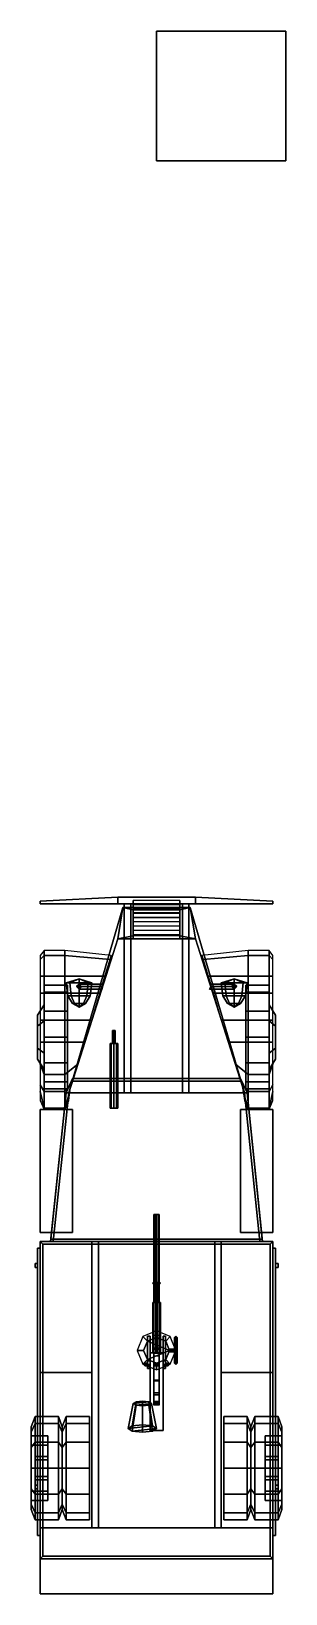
# Model space of a CAD drawing. Header units: millimetres. Extents: x -1 to 1, y -2.6 to 9.5.
import ezdxf

# ---------------------------------------------------------------- set-up
doc = ezdxf.new("R2010")
doc.units = ezdxf.units.MM
for name, color, linetype in [('fenders', 6, 'Continuous'), ('gun', 1, 'Continuous'), ('gun_mount', 2, 'Continuous'), ('sleeve', 5, 'Continuous'), ('wheels', 2, 'Continuous')]:
    doc.layers.add(name, color=color, linetype=linetype)

msp = doc.modelspace()

# ---------------------------------------------------------------- linework, layer by layer
for points in [[(1, 9.46, -1.72), (1, 9.46, -2.72), (0, 9.46, -2.72), (0, 9.46, -1.72)], [(1, 9.46, -2.72), (1, 8.46, -2.72), (0, 8.46, -2.72), (0, 9.46, -2.72)], [(0, 9.46, -2.72), (0, 8.46, -2.72), (0, 8.46, -1.72), (0, 9.46, -1.72)], [(0, 9.46, -1.72), (0, 8.46, -1.72), (1, 8.46, -1.72), (1, 9.46, -1.72)], [(1, 8.46, -1.72), (1, 8.46, -2.72), (1, 9.46, -2.72), (1, 9.46, -1.72)], [(0, 8.46, -1.72), (0, 8.46, -2.72), (1, 8.46, -2.72), (1, 8.46, -1.72)], [(-0.3, 2.72, 0.5), (-0.3, 2.77, 0.5), (-0.9, 2.74, 0.5), (-0.9, 2.72, 0.5)], [(-0.9, 2.74, 0.39), (-0.3, 2.77, 0.39), (-0.3, 2.72, 0.39), (-0.9, 2.72, 0.39)], [(-0.9, 2.74, 0.5), (-0.3, 2.77, 0.5), (-0.3, 2.77, 0.39), (-0.9, 2.74, 0.39)], [(-0.9, 2.72, 0.5), (-0.9, 2.74, 0.5), (-0.9, 2.74, 0.39), (-0.9, 2.72, 0.39)], [(-0.9, 2.72, 0.39), (-0.3, 2.72, 0.39), (-0.3, 2.72, 0.5), (-0.9, 2.72, 0.5)], [(-0.26, 2.69, 0.5), (-0.68, 1.26, 0.5), (-0.68, 1.26, 1.45), (-0.3, 2.45, 1.45)], [(0.26, 2.69, 0.5), (0.68, 1.26, 0.5), (-0.68, 1.26, 0.5), (-0.26, 2.69, 0.5)], [(0.3, 2.72, 0.5), (0.3, 2.77, 0.5), (-0.3, 2.77, 0.5), (-0.3, 2.72, 0.5)], [(-0.3, 2.77, 0.39), (0.3, 2.77, 0.39), (0.3, 2.72, 0.39), (-0.3, 2.72, 0.39)], [(-0.3, 2.77, 0.5), (0.3, 2.77, 0.5), (0.3, 2.77, 0.39), (-0.3, 2.77, 0.39)], [(-0.3, 2.72, 0.39), (0.3, 2.72, 0.39), (0.3, 2.72, 0.5), (-0.3, 2.72, 0.5)], [(-0.18, 2.472, 1.36), (-0.18, 2.672, 0.57), (-0.26, 2.69, 0.5), (-0.3, 2.45, 1.45)], [(0.18, 2.672, 0.57), (0.26, 2.69, 0.5), (-0.26, 2.69, 0.5), (-0.18, 2.672, 0.57)], [(-0.2, 2.72, 0.43), (-0.2, 1.26, 0.43), (-0.25, 1.26, 0.43), (-0.25, 2.72, 0.43)], [(-0.25, 2.69, 0.5), (-0.2, 2.69, 0.5), (-0.2, 2.72, 0.5), (-0.25, 2.72, 0.5)], [(-0.25, 2.72, 0.43), (-0.25, 1.26, 0.43), (-0.25, 1.26, 0.5), (-0.25, 2.72, 0.5)], [(-0.2, 2.72, 0.5), (-0.2, 1.26, 0.5), (-0.2, 1.26, 0.43), (-0.2, 2.72, 0.43)], [(0.18, 2.615, 0.71), (0.18, 2.745, 0.64), (-0.18, 2.745, 0.64), (-0.18, 2.615, 0.71)], [(-0.18, 2.745, 0.64), (-0.18, 2.745, 0.64), (-0.18, 2.655, 0.64), (-0.18, 2.641, 0.696)], [(0.18, 2.582, 0.84), (0.18, 2.712, 0.77), (-0.18, 2.712, 0.77), (-0.18, 2.582, 0.84)], [(-0.18, 2.712, 0.77), (-0.18, 2.712, 0.77), (-0.18, 2.622, 0.77), (-0.18, 2.608, 0.826)], [(0.18, 2.549, 0.97), (0.18, 2.679, 0.9), (-0.18, 2.679, 0.9), (-0.18, 2.549, 0.97)], [(-0.18, 2.679, 0.9), (-0.18, 2.679, 0.9), (-0.18, 2.589, 0.9), (-0.18, 2.575, 0.956)], [(-0.18, 2.45, 1.36), (-0.18, 2.65, 0.57), (-0.18, 2.672, 0.57), (-0.18, 2.473, 1.36)], [(0.18, 2.65, 0.57), (0.18, 2.672, 0.57), (-0.18, 2.672, 0.57), (-0.18, 2.65, 0.57)], [(0.18, 2.655, 0.64), (0.18, 2.655, 0.64), (0.18, 2.745, 0.64), (0.18, 2.641, 0.696)], [(0.18, 2.622, 0.77), (0.18, 2.622, 0.77), (0.18, 2.712, 0.77), (0.18, 2.608, 0.826)], [(0.3, 2.45, 1.45), (0.26, 2.69, 0.5), (0.18, 2.673, 0.57), (0.18, 2.473, 1.36)], [(0.18, 2.589, 0.9), (0.18, 2.589, 0.9), (0.18, 2.679, 0.9), (0.18, 2.575, 0.956)], [(0.18, 2.473, 1.36), (0.18, 2.672, 0.57), (0.18, 2.65, 0.57), (0.18, 2.45, 1.36)], [(0.2, 2.69, 0.5), (0.25, 2.69, 0.5), (0.25, 2.72, 0.5), (0.2, 2.72, 0.5)], [(0.25, 2.72, 0.43), (0.25, 1.26, 0.43), (0.2, 1.26, 0.43), (0.2, 2.72, 0.43)], [(0.2, 2.72, 0.43), (0.2, 1.26, 0.43), (0.2, 1.26, 0.5), (0.2, 2.72, 0.5)], [(0.25, 2.72, 0.5), (0.25, 1.26, 0.5), (0.25, 1.26, 0.43), (0.25, 2.72, 0.43)], [(0.68, 1.26, 1.45), (0.68, 1.26, 0.5), (0.26, 2.69, 0.5), (0.3, 2.45, 1.45)], [(0.9, 2.74, 0.39), (0.3, 2.77, 0.39), (0.3, 2.77, 0.5), (0.9, 2.74, 0.5)], [(0.3, 2.72, 0.39), (0.3, 2.77, 0.39), (0.9, 2.74, 0.39), (0.9, 2.72, 0.39)], [(0.9, 2.74, 0.5), (0.3, 2.77, 0.5), (0.3, 2.72, 0.5), (0.9, 2.72, 0.5)], [(0.9, 2.72, 0.5), (0.3, 2.72, 0.5), (0.3, 2.72, 0.39), (0.9, 2.72, 0.39)], [(0.9, 2.72, 0.39), (0.9, 2.74, 0.39), (0.9, 2.74, 0.5), (0.9, 2.72, 0.5)], [(0.18, 2.45, 1.36), (0.18, 2.65, 0.57), (-0.18, 2.65, 0.57), (-0.18, 2.45, 1.36)], [(0.18, 2.516, 1.1), (0.18, 2.646, 1.03), (-0.18, 2.646, 1.03), (-0.18, 2.516, 1.1)], [(-0.18, 2.646, 1.03), (-0.18, 2.646, 1.03), (-0.18, 2.556, 1.03), (-0.18, 2.542, 1.086)], [(0.18, 2.483, 1.23), (0.18, 2.613, 1.16), (-0.18, 2.613, 1.16), (-0.18, 2.483, 1.23)], [(-0.18, 2.613, 1.16), (-0.18, 2.613, 1.16), (-0.18, 2.523, 1.16), (-0.18, 2.509, 1.216)], [(0.18, 2.45, 1.36), (0.18, 2.58, 1.29), (-0.18, 2.58, 1.29), (-0.18, 2.45, 1.36)], [(-0.18, 2.58, 1.29), (-0.18, 2.58, 1.29), (-0.18, 2.49, 1.29), (-0.18, 2.476, 1.346)], [(0.18, 2.556, 1.03), (0.18, 2.556, 1.03), (0.18, 2.646, 1.03), (0.18, 2.542, 1.086)], [(0.18, 2.523, 1.16), (0.18, 2.523, 1.16), (0.18, 2.613, 1.16), (0.18, 2.509, 1.216)], [(0.18, 2.49, 1.29), (0.18, 2.49, 1.29), (0.18, 2.58, 1.29), (0.18, 2.476, 1.346)], [(-0.3, 2.45, 1.45), (-0.68, 1.26, 1.45), (0.68, 1.26, 1.45), (0.3, 2.45, 1.45)], [(0.3, 2.45, 1.45), (0.18, 2.473, 1.36), (-0.18, 2.473, 1.36), (-0.3, 2.45, 1.45)], [(-0.671, 2.11, 1.069), (-0.7, 2.11, 1.14), (-0.6, 2.14, 1.14)], [(-0.7, 2.11, 1.14), (-0.671, 2.11, 1.211), (-0.6, 2.14, 1.14)], [(-0.687, 2.01, 1.14), (-0.7, 2.11, 1.14), (-0.671, 2.11, 1.069), (-0.661, 2.01, 1.079)], [(-0.661, 2.01, 1.201), (-0.671, 2.11, 1.211), (-0.7, 2.11, 1.14), (-0.687, 2.01, 1.14)], [(-0.6, 2.11, 1.04), (-0.671, 2.11, 1.069), (-0.6, 2.14, 1.14)], [(-0.671, 2.11, 1.211), (-0.6, 2.11, 1.24), (-0.6, 2.14, 1.14)], [(-0.661, 2.01, 1.079), (-0.671, 2.11, 1.069), (-0.6, 2.11, 1.04), (-0.6, 2.01, 1.053)], [(-0.6, 2.01, 1.227), (-0.6, 2.11, 1.24), (-0.671, 2.11, 1.211), (-0.661, 2.01, 1.201)], [(-0.41, 2.1, 0.99), (-0.42, 2.08, 0.97), (-0.62, 2.08, 0.97), (-0.6, 2.1, 0.99)], [(-0.6, 2.1, 0.99), (-0.62, 2.08, 0.97), (-0.62, 2.08, 1.07), (-0.6, 2.1, 1.07)], [(-0.42, 2.08, 0.97), (-0.42, 2.06, 0.99), (-0.6, 2.06, 0.99), (-0.62, 2.08, 0.97)], [(-0.62, 2.08, 0.97), (-0.6, 2.06, 0.99), (-0.6, 2.06, 1.07), (-0.62, 2.08, 1.07)], [(-0.5, 2.11, 1.14), (-0.529, 2.11, 1.069), (-0.6, 2.14, 1.14)], [(-0.529, 2.11, 1.069), (-0.6, 2.11, 1.04), (-0.6, 2.14, 1.14)], [(-0.6, 2.11, 1.24), (-0.529, 2.11, 1.211), (-0.6, 2.14, 1.14)], [(-0.529, 2.11, 1.211), (-0.5, 2.11, 1.14), (-0.6, 2.14, 1.14)], [(-0.6, 2.01, 1.053), (-0.6, 2.11, 1.04), (-0.529, 2.11, 1.069), (-0.539, 2.01, 1.079)], [(-0.539, 2.01, 1.201), (-0.529, 2.11, 1.211), (-0.6, 2.11, 1.24), (-0.6, 2.01, 1.227)], [(-0.42, 2.08, 1.01), (-0.41, 2.1, 0.99), (-0.6, 2.1, 0.99), (-0.58, 2.08, 1.01)], [(-0.58, 2.08, 1.01), (-0.6, 2.1, 0.99), (-0.6, 2.1, 1.07), (-0.58, 2.08, 1.07)], [(-0.42, 2.06, 0.99), (-0.42, 2.08, 1.01), (-0.58, 2.08, 1.01), (-0.6, 2.06, 0.99)], [(-0.6, 2.06, 0.99), (-0.58, 2.08, 1.01), (-0.58, 2.08, 1.07), (-0.6, 2.06, 1.07)], [(-0.539, 2.01, 1.079), (-0.529, 2.11, 1.069), (-0.5, 2.11, 1.14), (-0.513, 2.01, 1.14)], [(-0.513, 2.01, 1.14), (-0.5, 2.11, 1.14), (-0.529, 2.11, 1.211), (-0.539, 2.01, 1.201)], [(0.42, 2.08, 1.01), (0.41, 2.06, 0.99), (0.6, 2.06, 0.99), (0.58, 2.08, 1.01)], [(0.41, 2.06, 0.99), (0.42, 2.08, 0.97), (0.62, 2.08, 0.97), (0.6, 2.06, 0.99)], [(0.42, 2.08, 0.97), (0.42, 2.1, 0.99), (0.6, 2.1, 0.99), (0.62, 2.08, 0.97)], [(0.42, 2.1, 0.99), (0.42, 2.08, 1.01), (0.58, 2.08, 1.01), (0.6, 2.1, 0.99)], [(0.529, 2.11, 1.069), (0.5, 2.11, 1.14), (0.6, 2.14, 1.14)], [(0.5, 2.11, 1.14), (0.529, 2.11, 1.211), (0.6, 2.14, 1.14)], [(0.513, 2.01, 1.14), (0.5, 2.11, 1.14), (0.529, 2.11, 1.069), (0.539, 2.01, 1.079)], [(0.539, 2.01, 1.201), (0.529, 2.11, 1.211), (0.5, 2.11, 1.14), (0.513, 2.01, 1.14)], [(0.6, 2.11, 1.04), (0.529, 2.11, 1.069), (0.6, 2.14, 1.14)], [(0.529, 2.11, 1.211), (0.6, 2.11, 1.24), (0.6, 2.14, 1.14)], [(0.539, 2.01, 1.079), (0.529, 2.11, 1.069), (0.6, 2.11, 1.04), (0.6, 2.01, 1.053)], [(0.6, 2.01, 1.227), (0.6, 2.11, 1.24), (0.529, 2.11, 1.211), (0.539, 2.01, 1.201)], [(0.6, 2.1, 0.99), (0.58, 2.08, 1.01), (0.58, 2.08, 1.07), (0.6, 2.1, 1.07)], [(0.58, 2.08, 1.01), (0.6, 2.06, 0.99), (0.6, 2.06, 1.07), (0.58, 2.08, 1.07)], [(0.7, 2.11, 1.14), (0.671, 2.11, 1.069), (0.6, 2.14, 1.14)], [(0.671, 2.11, 1.069), (0.6, 2.11, 1.04), (0.6, 2.14, 1.14)], [(0.6, 2.11, 1.24), (0.671, 2.11, 1.211), (0.6, 2.14, 1.14)], [(0.671, 2.11, 1.211), (0.7, 2.11, 1.14), (0.6, 2.14, 1.14)], [(0.6, 2.01, 1.053), (0.6, 2.11, 1.04), (0.671, 2.11, 1.069), (0.661, 2.01, 1.079)], [(0.661, 2.01, 1.201), (0.671, 2.11, 1.211), (0.6, 2.11, 1.24), (0.6, 2.01, 1.227)], [(0.62, 2.08, 0.97), (0.6, 2.1, 0.99), (0.6, 2.1, 1.07), (0.62, 2.08, 1.07)], [(0.6, 2.06, 0.99), (0.62, 2.08, 0.97), (0.62, 2.08, 1.07), (0.6, 2.06, 1.07)], [(0.661, 2.01, 1.079), (0.671, 2.11, 1.069), (0.7, 2.11, 1.14), (0.687, 2.01, 1.14)], [(0.687, 2.01, 1.14), (0.7, 2.11, 1.14), (0.671, 2.11, 1.211), (0.661, 2.01, 1.201)], [(-0.65, 1.95, 1.14), (-0.687, 2.01, 1.14), (-0.661, 2.01, 1.079), (-0.635, 1.95, 1.105)], [(-0.635, 1.95, 1.175), (-0.661, 2.01, 1.201), (-0.687, 2.01, 1.14), (-0.65, 1.95, 1.14)], [(-0.635, 1.95, 1.105), (-0.661, 2.01, 1.079), (-0.6, 2.01, 1.053), (-0.6, 1.95, 1.09)], [(-0.6, 1.95, 1.19), (-0.6, 2.01, 1.227), (-0.661, 2.01, 1.201), (-0.635, 1.95, 1.175)], [(-0.6, 1.92, 1.14), (-0.65, 1.95, 1.14), (-0.635, 1.95, 1.105), (-0.6, 1.92, 1.14)], [(-0.6, 1.92, 1.14), (-0.635, 1.95, 1.175), (-0.65, 1.95, 1.14), (-0.6, 1.92, 1.14)], [(-0.6, 1.92, 1.14), (-0.635, 1.95, 1.105), (-0.6, 1.95, 1.09), (-0.6, 1.92, 1.14)], [(-0.6, 1.92, 1.14), (-0.6, 1.95, 1.19), (-0.635, 1.95, 1.175), (-0.6, 1.92, 1.14)], [(-0.6, 1.95, 1.09), (-0.6, 2.01, 1.053), (-0.539, 2.01, 1.079), (-0.565, 1.95, 1.105)], [(-0.565, 1.95, 1.175), (-0.539, 2.01, 1.201), (-0.6, 2.01, 1.227), (-0.6, 1.95, 1.19)], [(-0.6, 1.92, 1.14), (-0.6, 1.95, 1.09), (-0.565, 1.95, 1.105), (-0.6, 1.92, 1.14)], [(-0.6, 1.92, 1.14), (-0.565, 1.95, 1.105), (-0.55, 1.95, 1.14), (-0.6, 1.92, 1.14)], [(-0.6, 1.92, 1.14), (-0.55, 1.95, 1.14), (-0.565, 1.95, 1.175), (-0.6, 1.92, 1.14)], [(-0.6, 1.92, 1.14), (-0.565, 1.95, 1.175), (-0.6, 1.95, 1.19), (-0.6, 1.92, 1.14)], [(-0.565, 1.95, 1.105), (-0.539, 2.01, 1.079), (-0.513, 2.01, 1.14), (-0.55, 1.95, 1.14)], [(-0.55, 1.95, 1.14), (-0.513, 2.01, 1.14), (-0.539, 2.01, 1.201), (-0.565, 1.95, 1.175)], [(0.55, 1.95, 1.14), (0.513, 2.01, 1.14), (0.539, 2.01, 1.079), (0.565, 1.95, 1.105)], [(0.565, 1.95, 1.175), (0.539, 2.01, 1.201), (0.513, 2.01, 1.14), (0.55, 1.95, 1.14)], [(0.565, 1.95, 1.105), (0.539, 2.01, 1.079), (0.6, 2.01, 1.053), (0.6, 1.95, 1.09)], [(0.6, 1.95, 1.19), (0.6, 2.01, 1.227), (0.539, 2.01, 1.201), (0.565, 1.95, 1.175)], [(0.6, 1.92, 1.14), (0.55, 1.95, 1.14), (0.565, 1.95, 1.105), (0.6, 1.92, 1.14)], [(0.6, 1.92, 1.14), (0.565, 1.95, 1.175), (0.55, 1.95, 1.14), (0.6, 1.92, 1.14)], [(0.6, 1.92, 1.14), (0.565, 1.95, 1.105), (0.6, 1.95, 1.09), (0.6, 1.92, 1.14)], [(0.6, 1.92, 1.14), (0.6, 1.95, 1.19), (0.565, 1.95, 1.175), (0.6, 1.92, 1.14)], [(0.6, 1.95, 1.09), (0.6, 2.01, 1.053), (0.661, 2.01, 1.079), (0.635, 1.95, 1.105)], [(0.635, 1.95, 1.175), (0.661, 2.01, 1.201), (0.6, 2.01, 1.227), (0.6, 1.95, 1.19)], [(0.6, 1.92, 1.14), (0.6, 1.95, 1.09), (0.635, 1.95, 1.105), (0.6, 1.92, 1.14)], [(0.6, 1.92, 1.14), (0.635, 1.95, 1.105), (0.65, 1.95, 1.14), (0.6, 1.92, 1.14)], [(0.6, 1.92, 1.14), (0.65, 1.95, 1.14), (0.635, 1.95, 1.175), (0.6, 1.92, 1.14)], [(0.6, 1.92, 1.14), (0.635, 1.95, 1.175), (0.6, 1.95, 1.19), (0.6, 1.92, 1.14)], [(0.635, 1.95, 1.105), (0.661, 2.01, 1.079), (0.687, 2.01, 1.14), (0.65, 1.95, 1.14)], [(0.65, 1.95, 1.14), (0.687, 2.01, 1.14), (0.661, 2.01, 1.201), (0.635, 1.95, 1.175)], [(-0.659, 1.35, 1.88), (-0.7, 1.26, 1.98), (-0.7, 1.26, 2), (-0.65, 1.37, 1.89)], [(-0.65, 1.37, 1.89), (-0.7, 1.26, 2), (0.7, 1.26, 2), (0.65, 1.37, 1.89)], [(0.659, 1.35, 1.88), (0.7, 1.26, 1.98), (-0.7, 1.26, 1.98), (-0.659, 1.35, 1.88)], [(0.65, 1.37, 1.89), (0.659, 1.35, 1.88), (-0.659, 1.35, 1.88), (-0.65, 1.37, 1.89)], [(0.7, 1.26, 2), (0.7, 1.26, 1.98), (0.659, 1.35, 1.88), (0.65, 1.37, 1.89)], [(-0.7, 1.26, 1.98), (-0.82, 0.11, 2.06), (-0.818, 0.13, 2.079), (-0.7, 1.26, 2)], [(0.7, 1.26, 1.98), (0.82, 0.11, 2.06), (-0.82, 0.11, 2.06), (-0.7, 1.26, 1.98)], [(-0.7, 1.26, 2), (-0.818, 0.13, 2.079), (0.818, 0.13, 2.079), (0.7, 1.26, 2)], [(-0.68, 1.26, 0.43), (-0.8, 0.11, 0.43), (-0.8, 0.11, 2.06), (-0.68, 1.26, 1.98)], [(0.68, 1.26, 0.43), (0.8, 0.11, 0.43), (-0.8, 0.11, 0.43), (-0.68, 1.26, 0.43)], [(0.68, 1.26, 1.98), (0.68, 1.26, 1.45), (-0.68, 1.26, 1.45), (-0.68, 1.26, 1.98)], [(0.8, 0.11, 2.06), (0.8, 0.11, 0.43), (0.68, 1.26, 0.43), (0.68, 1.26, 1.98)], [(0.818, 0.13, 2.079), (0.82, 0.11, 2.06), (0.7, 1.26, 1.98), (0.7, 1.26, 2)], [(-0.9, 1.13, 0.44), (-0.9, 0.18, 0.44), (-0.9, 0.18, 0.46), (-0.9, 1.13, 0.46)], [(-0.65, 1.13, 0.46), (-0.65, 1.13, 0.44), (-0.9, 1.13, 0.44), (-0.9, 1.13, 0.46)], [(-0.65, 1.13, 0.44), (-0.65, 0.18, 0.44), (-0.9, 0.18, 0.44), (-0.9, 1.13, 0.44)], [(-0.9, 1.13, 0.46), (-0.9, 0.18, 0.46), (-0.65, 0.18, 0.46), (-0.65, 1.13, 0.46)], [(-0.65, 0.18, 0.46), (-0.65, 0.18, 0.44), (-0.65, 1.13, 0.44), (-0.65, 1.13, 0.46)], [(0.65, 1.13, 0.44), (0.65, 0.18, 0.44), (0.65, 0.18, 0.46), (0.65, 1.13, 0.46)], [(0.9, 1.13, 0.44), (0.9, 0.18, 0.44), (0.65, 0.18, 0.44), (0.65, 1.13, 0.44)], [(0.65, 1.13, 0.46), (0.65, 0.18, 0.46), (0.9, 0.18, 0.46), (0.9, 1.13, 0.46)], [(0.9, 1.13, 0.46), (0.9, 1.13, 0.44), (0.65, 1.13, 0.44), (0.65, 1.13, 0.46)], [(0.9, 0.18, 0.46), (0.9, 0.18, 0.44), (0.9, 1.13, 0.44), (0.9, 1.13, 0.46)], [(-0.9, 0.18, 0.46), (-0.9, 0.18, 0.44), (-0.65, 0.18, 0.44), (-0.65, 0.18, 0.46)], [(-0.818, 0.13, 2.13), (-0.818, 0.13, 2.079), (-0.82, 0.11, 2.06), (-0.82, 0.11, 2.13)], [(0.82, 0.11, 2.13), (0.818, 0.13, 2.13), (-0.818, 0.13, 2.13), (-0.82, 0.11, 2.13)], [(0.818, 0.13, 2.13), (0.818, 0.13, 2.079), (-0.818, 0.13, 2.079), (-0.818, 0.13, 2.13)], [(0.65, 0.18, 0.46), (0.65, 0.18, 0.44), (0.9, 0.18, 0.44), (0.9, 0.18, 0.46)], [(0.82, 0.11, 2.06), (0.818, 0.13, 2.079), (0.818, 0.13, 2.13), (0.82, 0.11, 2.13)], [(-0.92, 0.06, 1.26), (-0.92, -2.16, 1.26), (-0.9, -2.16, 1.26), (-0.9, 0.06, 1.26)], [(-0.9, 0.06, 1.26), (-0.9, 0.06, 1.05), (-0.92, 0.06, 1.05), (-0.92, 0.06, 1.26)], [(-0.92, 0.06, 1.05), (-0.92, -2.16, 1.05), (-0.92, -2.16, 1.26), (-0.92, 0.06, 1.26)], [(-0.9, 0.06, 1.05), (-0.9, -2.16, 1.05), (-0.92, -2.16, 1.05), (-0.92, 0.06, 1.05)], [(0.9, 0.11, 1.99), (0.9, 0.11, 1.03), (-0.9, 0.11, 1.03), (-0.9, 0.11, 1.99)], [(-0.9, 0.11, 1.99), (-0.88, 0.09, 1.99), (0.88, 0.09, 1.99), (0.9, 0.11, 1.99)], [(-0.9, 0.11, 0.39), (-0.9, -0.9, 0.39), (-0.9, -0.9, 1.03), (-0.9, 0.11, 1.03)], [(-0.5, 0.11, 0.39), (-0.5, -0.9, 0.39), (-0.9, -0.9, 0.39), (-0.9, 0.11, 0.39)], [(-0.8, 0.11, 1.03), (-0.8, 0.11, 0.43), (-0.9, 0.11, 0.39), (-0.9, 0.11, 1.03)], [(-0.9, 0.11, 1.03), (-0.9, -0.9, 1.03), (-0.5, -0.9, 1.03), (-0.5, 0.11, 1.03)], [(0.9, 0.11, 1.03), (0.9, -2.34, 1.03), (-0.9, -2.34, 1.03), (-0.9, 0.11, 1.03)], [(-0.9, 0.11, 1.99), (-0.9, 0.06, 1.26), (-0.9, -2.16, 1.26), (-0.9, -2.34, 1.99)], [(-0.88, 0.09, 1.99), (-0.9, 0.11, 1.99), (-0.9, -2.34, 1.99), (-0.88, -2.32, 1.99)], [(-0.5, 0.11, 0.43), (-0.5, 0.11, 0.39), (-0.9, 0.11, 0.39), (-0.8, 0.11, 0.43)], [(-0.9, 0.11, 1.99), (-0.9, 0.11, 1.03), (-0.9, 0.06, 1.05), (-0.9, 0.06, 1.26)], [(-0.9, 0.11, 1.03), (-0.9, -2.34, 1.03), (-0.9, -2.16, 1.05), (-0.9, 0.06, 1.05)], [(-0.88, 0.09, 1.99), (-0.88, 0.09, 1.05), (0.88, 0.09, 1.05), (0.88, 0.09, 1.99)], [(-0.88, 0.09, 1.05), (-0.88, -2.32, 1.05), (0.88, -2.32, 1.05), (0.88, 0.09, 1.05)], [(-0.88, -2.32, 1.99), (-0.88, -2.32, 1.05), (-0.88, 0.09, 1.05), (-0.88, 0.09, 1.99)], [(-0.82, 0.11, 2.13), (-0.82, 0.11, 2.06), (0.82, 0.11, 2.06), (0.82, 0.11, 2.13)], [(-0.8, 0.11, 2.06), (-0.8, 0.11, 1.99), (0.8, 0.11, 1.99), (0.8, 0.11, 2.06)], [(-0.5, -0.9, 0.6), (-0.5, -0.9, 0.39), (-0.5, 0.11, 0.39), (-0.5, 0.11, 0.6)], [(-0.5, 0.11, 0.6), (-0.5, -2.1, 0.6), (-0.5, -2.1, 1.03), (-0.5, 0.11, 1.03)], [(-0.45, 0.11, 0.6), (-0.45, -2.1, 0.6), (-0.5, -2.1, 0.6), (-0.5, 0.11, 0.6)], [(-0.5, -2.1, 1.03), (-0.45, -2.1, 1.03), (-0.45, 0.11, 1.03), (-0.5, 0.11, 1.03)], [(-0.5, 0.11, 1.03), (-0.45, 0.11, 1.03), (-0.45, 0.11, 0.6), (-0.5, 0.11, 0.6)], [(-0.45, 0.11, 1.03), (-0.45, -2.1, 1.03), (-0.45, -2.1, 0.6), (-0.45, 0.11, 0.6)], [(0.45, -2.1, 1.03), (0.5, -2.1, 1.03), (0.5, 0.11, 1.03), (0.45, 0.11, 1.03)], [(0.45, 0.11, 1.03), (0.5, 0.11, 1.03), (0.5, 0.11, 0.6), (0.45, 0.11, 0.6)], [(0.5, 0.11, 0.6), (0.5, -2.1, 0.6), (0.45, -2.1, 0.6), (0.45, 0.11, 0.6)], [(0.45, 0.11, 0.6), (0.45, -2.1, 0.6), (0.45, -2.1, 1.03), (0.45, 0.11, 1.03)], [(0.5, 0.11, 1.03), (0.5, -2.1, 1.03), (0.5, -2.1, 0.6), (0.5, 0.11, 0.6)], [(0.5, 0.11, 1.03), (0.5, -0.9, 1.03), (0.9, -0.9, 1.03), (0.9, 0.11, 1.03)], [(0.9, 0.11, 0.39), (0.9, -0.9, 0.39), (0.5, -0.9, 0.39), (0.5, 0.11, 0.39)], [(0.5, 0.11, 0.39), (0.5, -0.9, 0.39), (0.5, -0.9, 0.6), (0.5, 0.11, 0.6)], [(0.8, 0.11, 0.43), (0.9, 0.11, 0.39), (0.5, 0.11, 0.39), (0.5, 0.11, 0.43)], [(0.9, 0.11, 1.03), (0.9, 0.11, 0.39), (0.8, 0.11, 0.43), (0.8, 0.11, 1.03)], [(0.88, -2.32, 1.99), (0.9, -2.34, 1.99), (0.9, 0.11, 1.99), (0.88, 0.09, 1.99)], [(0.88, 0.09, 1.99), (0.88, 0.09, 1.05), (0.88, -2.32, 1.05), (0.88, -2.32, 1.99)], [(0.9, -0.9, 1.03), (0.9, -0.9, 0.39), (0.9, 0.11, 0.39), (0.9, 0.11, 1.03)], [(0.9, -2.34, 1.99), (0.9, -2.16, 1.26), (0.9, 0.06, 1.26), (0.9, 0.11, 1.99)], [(0.9, 0.06, 1.26), (0.9, 0.06, 1.05), (0.9, 0.11, 1.03), (0.9, 0.11, 1.99)], [(0.9, 0.06, 1.05), (0.9, -2.16, 1.05), (0.9, -2.34, 1.03), (0.9, 0.11, 1.03)], [(0.9, 0.06, 1.26), (0.9, -2.16, 1.26), (0.92, -2.16, 1.26), (0.92, 0.06, 1.26)], [(0.92, 0.06, 1.26), (0.92, 0.06, 1.05), (0.9, 0.06, 1.05), (0.9, 0.06, 1.26)], [(0.92, 0.06, 1.05), (0.92, -2.16, 1.05), (0.9, -2.16, 1.05), (0.9, 0.06, 1.05)], [(0.92, -2.16, 1.26), (0.92, -2.16, 1.05), (0.92, 0.06, 1.05), (0.92, 0.06, 1.26)], [(-0.92, -0.06, 1.22), (-0.92, -0.06, 1.01), (-0.94, -0.06, 1.01), (-0.94, -0.06, 1.22)], [(-0.94, -0.06, 1.01), (-0.94, -0.09, 1.01), (-0.94, -0.09, 1.22), (-0.94, -0.06, 1.22)], [(-0.92, -0.06, 1.01), (-0.92, -0.09, 1.01), (-0.94, -0.09, 1.01), (-0.94, -0.06, 1.01)], [(-0.94, -0.06, 1.22), (-0.94, -0.09, 1.22), (-0.92, -0.09, 1.22), (-0.92, -0.06, 1.22)], [(-0.94, -0.09, 1.22), (-0.94, -0.09, 1.01), (-0.92, -0.09, 1.01), (-0.92, -0.09, 1.22)], [(-0.92, -0.09, 1.05), (-0.92, -0.09, 1.01), (-0.92, -0.06, 1.01), (-0.92, -0.06, 1.05)], [(0.92, -0.06, 1.22), (0.92, -0.09, 1.22), (0.94, -0.09, 1.22), (0.94, -0.06, 1.22)], [(0.94, -0.06, 1.22), (0.94, -0.06, 1.01), (0.92, -0.06, 1.01), (0.92, -0.06, 1.22)], [(0.92, -0.06, 1.01), (0.92, -0.09, 1.01), (0.92, -0.09, 1.05), (0.92, -0.06, 1.05)], [(0.94, -0.06, 1.01), (0.94, -0.09, 1.01), (0.92, -0.09, 1.01), (0.92, -0.06, 1.01)], [(0.92, -0.09, 1.22), (0.92, -0.09, 1.01), (0.94, -0.09, 1.01), (0.94, -0.09, 1.22)], [(0.94, -0.09, 1.22), (0.94, -0.09, 1.01), (0.94, -0.06, 1.01), (0.94, -0.06, 1.22)], [(0, -0.58, 1.05), (-0.106, -0.624, 1.05), (-0.071, -0.659, 1.9), (0, -0.63, 1.9)], [(0.106, -0.624, 1.05), (0, -0.58, 1.05), (0, -0.63, 1.9), (0.071, -0.659, 1.9)], [(-0.106, -0.624, 1.05), (-0.15, -0.73, 1.05), (-0.1, -0.73, 1.9), (-0.071, -0.659, 1.9)], [(0.15, -0.73, 1.05), (0.106, -0.624, 1.05), (0.071, -0.659, 1.9), (0.1, -0.73, 1.9)], [(-0.15, -0.73, 1.05), (-0.106, -0.836, 1.05), (-0.071, -0.801, 1.9), (-0.1, -0.73, 1.9)], [(-0.106, -0.836, 1.05), (0, -0.88, 1.05), (0, -0.83, 1.9), (-0.071, -0.801, 1.9)], [(0, -0.88, 1.05), (0.106, -0.836, 1.05), (0.071, -0.801, 1.9), (0, -0.83, 1.9)], [(0.106, -0.836, 1.05), (0.15, -0.73, 1.05), (0.1, -0.73, 1.9), (0.071, -0.801, 1.9)], [(-0.9, -0.9, 1.03), (-0.9, -0.9, 0.39), (-0.5, -0.9, 0.39), (-0.5, -0.9, 1.03)], [(0.5, -0.9, 1.03), (0.5, -0.9, 0.39), (0.9, -0.9, 0.39), (0.9, -0.9, 1.03)], [(-0.92, -1.77, 1.22), (-0.92, -1.77, 1.01), (-0.94, -1.77, 1.01), (-0.94, -1.77, 1.22)], [(-0.94, -1.77, 1.01), (-0.94, -1.8, 1.01), (-0.94, -1.8, 1.22), (-0.94, -1.77, 1.22)], [(-0.92, -1.77, 1.01), (-0.92, -1.8, 1.01), (-0.94, -1.8, 1.01), (-0.94, -1.77, 1.01)], [(-0.94, -1.77, 1.22), (-0.94, -1.8, 1.22), (-0.92, -1.8, 1.22), (-0.92, -1.77, 1.22)], [(-0.94, -1.8, 1.22), (-0.94, -1.8, 1.01), (-0.92, -1.8, 1.01), (-0.92, -1.8, 1.22)], [(-0.92, -1.8, 1.05), (-0.92, -1.8, 1.01), (-0.92, -1.77, 1.01), (-0.92, -1.77, 1.05)], [(0.92, -1.77, 1.01), (0.92, -1.8, 1.01), (0.92, -1.8, 1.05), (0.92, -1.77, 1.05)], [(0.94, -1.77, 1.22), (0.94, -1.77, 1.01), (0.92, -1.77, 1.01), (0.92, -1.77, 1.22)], [(0.94, -1.77, 1.01), (0.94, -1.8, 1.01), (0.92, -1.8, 1.01), (0.92, -1.77, 1.01)], [(0.92, -1.77, 1.22), (0.92, -1.8, 1.22), (0.94, -1.8, 1.22), (0.94, -1.77, 1.22)], [(0.92, -1.8, 1.22), (0.92, -1.8, 1.01), (0.94, -1.8, 1.01), (0.94, -1.8, 1.22)], [(0.94, -1.8, 1.22), (0.94, -1.8, 1.01), (0.94, -1.77, 1.01), (0.94, -1.77, 1.22)], [(-0.92, -2.16, 1.26), (-0.92, -2.16, 1.05), (-0.9, -2.16, 1.05), (-0.9, -2.16, 1.26)], [(-0.9, -2.1, 0.58), (-0.9, -2.61, 0.58), (-0.9, -2.61, 1.03), (-0.9, -2.1, 1.03)], [(0.9, -2.1, 1.03), (0.9, -2.1, 0.58), (-0.9, -2.1, 0.58), (-0.9, -2.1, 1.03)], [(0.9, -2.1, 0.58), (0.9, -2.61, 0.58), (-0.9, -2.61, 0.58), (-0.9, -2.1, 0.58)], [(-0.9, -2.16, 1.26), (-0.9, -2.16, 1.05), (-0.9, -2.34, 1.03), (-0.9, -2.34, 1.99)], [(-0.5, -2.1, 0.6), (-0.45, -2.1, 0.6), (-0.45, -2.1, 1.03), (-0.5, -2.1, 1.03)], [(0.45, -2.1, 0.6), (0.5, -2.1, 0.6), (0.5, -2.1, 1.03), (0.45, -2.1, 1.03)], [(0.9, -2.61, 1.03), (0.9, -2.61, 0.58), (0.9, -2.1, 0.58), (0.9, -2.1, 1.03)], [(0.9, -2.16, 1.26), (0.9, -2.16, 1.05), (0.92, -2.16, 1.05), (0.92, -2.16, 1.26)], [(0.9, -2.34, 1.99), (0.9, -2.34, 1.03), (0.9, -2.16, 1.05), (0.9, -2.16, 1.26)], [(-0.88, -2.32, 1.99), (-0.9, -2.34, 1.99), (0.9, -2.34, 1.99), (0.88, -2.32, 1.99)], [(-0.9, -2.34, 1.03), (-0.9, -2.61, 1.03), (0.9, -2.61, 1.03), (0.9, -2.34, 1.03)], [(-0.9, -2.34, 1.99), (-0.9, -2.34, 1.03), (0.9, -2.34, 1.03), (0.9, -2.34, 1.99)], [(0.88, -2.32, 1.99), (0.88, -2.32, 1.05), (-0.88, -2.32, 1.05), (-0.88, -2.32, 1.99)], [(-0.9, -2.61, 1.03), (-0.9, -2.61, 0.58), (0.9, -2.61, 0.58), (0.9, -2.61, 1.03)]]:
    msp.add_3dface(points)
at = {"layer": 'fenders'}
for points in [[(-0.87, 2.32, 0.69), (-0.87, 2.36, 0.58), (-0.9, 2.32, 0.57), (-0.9, 2.29, 0.61)], [(-0.87, 2.16, 0.91), (-0.87, 2.32, 0.69), (-0.9, 2.29, 0.61), (-0.9, 2.16, 0.75)], [(-0.71, 2.32, 0.69), (-0.71, 2.36, 0.58), (-0.87, 2.36, 0.58), (-0.87, 2.32, 0.69)], [(-0.71, 2.16, 0.91), (-0.71, 2.32, 0.69), (-0.87, 2.32, 0.69), (-0.87, 2.16, 0.91)], [(-0.71, 2.36, 0.58), (-0.71, 2.32, 0.69), (-0.36, 2.29, 0.61), (-0.35, 2.32, 0.57)], [(-0.71, 2.32, 0.69), (-0.71, 2.16, 0.91), (-0.4, 2.16, 0.75), (-0.36, 2.29, 0.61)], [(0.71, 2.32, 0.69), (0.71, 2.36, 0.58), (0.35, 2.32, 0.57), (0.36, 2.29, 0.61)], [(0.71, 2.16, 0.91), (0.71, 2.32, 0.69), (0.36, 2.29, 0.61), (0.4, 2.16, 0.75)], [(0.71, 2.36, 0.58), (0.71, 2.32, 0.69), (0.87, 2.32, 0.69), (0.87, 2.36, 0.58)], [(0.71, 2.32, 0.69), (0.71, 2.16, 0.91), (0.87, 2.16, 0.91), (0.87, 2.32, 0.69)], [(0.87, 2.36, 0.58), (0.87, 2.32, 0.69), (0.9, 2.29, 0.61), (0.9, 2.32, 0.57)], [(0.87, 2.32, 0.69), (0.87, 2.16, 0.91), (0.9, 2.16, 0.75), (0.9, 2.29, 0.61)], [(-0.87, 2.03, 1), (-0.87, 2.16, 0.91), (-0.9, 2.16, 0.75), (-0.9, 2.03, 0.87)], [(-0.71, 2.03, 1), (-0.71, 2.16, 0.91), (-0.87, 2.16, 0.91), (-0.87, 2.03, 1)], [(-0.71, 2.16, 0.91), (-0.71, 2.03, 1), (-0.44, 2.03, 0.87), (-0.4, 2.16, 0.75)], [(0.71, 2.03, 1), (0.71, 2.16, 0.91), (0.4, 2.16, 0.75), (0.44, 2.03, 0.87)], [(0.71, 2.16, 0.91), (0.71, 2.03, 1), (0.87, 2.03, 1), (0.87, 2.16, 0.91)], [(0.87, 2.16, 0.91), (0.87, 2.03, 1), (0.9, 2.03, 0.87), (0.9, 2.16, 0.75)], [(-0.87, 1.82, 1.06), (-0.87, 2.03, 1), (-0.9, 2.03, 0.87), (-0.9, 1.82, 0.95)], [(-0.71, 1.82, 1.06), (-0.71, 2.03, 1), (-0.87, 2.03, 1), (-0.87, 1.82, 1.06)], [(-0.71, 2.03, 1), (-0.71, 1.82, 1.06), (-0.5, 1.82, 0.95), (-0.44, 2.03, 0.87)], [(0.71, 1.82, 1.06), (0.71, 2.03, 1), (0.44, 2.03, 0.87), (0.5, 1.82, 0.95)], [(0.71, 2.03, 1), (0.71, 1.82, 1.06), (0.87, 1.82, 1.06), (0.87, 2.03, 1)], [(0.87, 2.03, 1), (0.87, 1.82, 1.06), (0.9, 1.82, 0.95), (0.9, 2.03, 0.87)], [(-0.87, 1.65, 1.06), (-0.87, 1.82, 1.06), (-0.9, 1.82, 0.95), (-0.9, 1.65, 0.95)], [(-0.71, 1.65, 1.06), (-0.71, 1.82, 1.06), (-0.87, 1.82, 1.06), (-0.87, 1.65, 1.06)], [(-0.71, 1.82, 1.06), (-0.71, 1.65, 1.06), (-0.56, 1.65, 0.95), (-0.5, 1.82, 0.95)], [(0.71, 1.65, 1.06), (0.71, 1.82, 1.06), (0.5, 1.82, 0.95), (0.56, 1.65, 0.95)], [(0.71, 1.82, 1.06), (0.71, 1.65, 1.06), (0.87, 1.65, 1.06), (0.87, 1.82, 1.06)], [(0.87, 1.82, 1.06), (0.87, 1.65, 1.06), (0.9, 1.65, 0.95), (0.9, 1.82, 0.95)], [(-0.87, 1.4, 0.98), (-0.87, 1.65, 1.06), (-0.9, 1.65, 0.95), (-0.9, 1.48, 0.88)], [(-0.71, 1.4, 0.98), (-0.71, 1.65, 1.06), (-0.87, 1.65, 1.06), (-0.87, 1.4, 0.98)], [(-0.71, 1.65, 1.06), (-0.71, 1.4, 0.98), (-0.61, 1.48, 0.88), (-0.56, 1.65, 0.95)], [(0.71, 1.4, 0.98), (0.71, 1.65, 1.06), (0.56, 1.65, 0.95), (0.61, 1.48, 0.88)], [(0.71, 1.65, 1.06), (0.71, 1.4, 0.98), (0.87, 1.4, 0.98), (0.87, 1.65, 1.06)], [(0.87, 1.65, 1.06), (0.87, 1.4, 0.98), (0.9, 1.48, 0.88), (0.9, 1.65, 0.95)], [(-0.87, 1.27, 0.9), (-0.87, 1.4, 0.98), (-0.9, 1.48, 0.88), (-0.9, 1.32, 0.71)], [(-0.71, 1.4, 0.98), (-0.71, 1.27, 0.9), (-0.66, 1.32, 0.71), (-0.61, 1.48, 0.88)], [(0.71, 1.27, 0.9), (0.71, 1.4, 0.98), (0.61, 1.48, 0.88), (0.66, 1.32, 0.71)], [(0.87, 1.4, 0.98), (0.87, 1.27, 0.9), (0.9, 1.32, 0.71), (0.9, 1.48, 0.88)], [(-0.71, 1.27, 0.9), (-0.71, 1.4, 0.98), (-0.87, 1.4, 0.98), (-0.87, 1.27, 0.9)], [(0.71, 1.4, 0.98), (0.71, 1.27, 0.9), (0.87, 1.27, 0.9), (0.87, 1.4, 0.98)], [(-0.87, 1.14, 0.71), (-0.87, 1.27, 0.9), (-0.9, 1.32, 0.71), (-0.9, 1.27, 0.57)], [(-0.87, 1.13, 0.46), (-0.87, 1.14, 0.71), (-0.9, 1.27, 0.57), (-0.9, 1.2, 0.46)], [(-0.71, 1.14, 0.71), (-0.71, 1.27, 0.9), (-0.87, 1.27, 0.9), (-0.87, 1.14, 0.71)], [(-0.71, 1.27, 0.9), (-0.71, 1.14, 0.71), (-0.67, 1.27, 0.57), (-0.66, 1.32, 0.71)], [(-0.71, 1.14, 0.71), (-0.71, 1.13, 0.46), (-0.68, 1.2, 0.46), (-0.67, 1.27, 0.57)], [(0.71, 1.14, 0.71), (0.71, 1.27, 0.9), (0.66, 1.32, 0.71), (0.67, 1.27, 0.57)], [(0.71, 1.13, 0.46), (0.71, 1.14, 0.71), (0.67, 1.27, 0.57), (0.68, 1.2, 0.46)], [(0.71, 1.27, 0.9), (0.71, 1.14, 0.71), (0.87, 1.14, 0.71), (0.87, 1.27, 0.9)], [(0.87, 1.27, 0.9), (0.87, 1.14, 0.71), (0.9, 1.27, 0.57), (0.9, 1.32, 0.71)], [(0.87, 1.14, 0.71), (0.87, 1.13, 0.46), (0.9, 1.2, 0.46), (0.9, 1.27, 0.57)], [(-0.71, 1.13, 0.46), (-0.71, 1.14, 0.71), (-0.87, 1.14, 0.71), (-0.87, 1.13, 0.46)], [(0.71, 1.14, 0.71), (0.71, 1.13, 0.46), (0.87, 1.13, 0.46), (0.87, 1.14, 0.71)]]:
    msp.add_3dface(points, dxfattribs=at)
at = {"layer": 'gun'}
for points in [[(-0.33, 1.74, 1.69), (-0.34, 1.74, 1.68), (-0.34, 1.64, 1.68), (-0.33, 1.64, 1.69)], [(-0.34, 1.74, 1.68), (-0.33, 1.74, 1.67), (-0.33, 1.64, 1.67), (-0.34, 1.64, 1.68)], [(-0.33, 1.74, 1.67), (-0.34, 1.74, 1.68), (-0.33, 1.74, 1.69), (-0.32, 1.74, 1.68)], [(-0.32, 1.74, 1.68), (-0.33, 1.74, 1.69), (-0.33, 1.64, 1.69), (-0.32, 1.64, 1.68)], [(-0.33, 1.74, 1.67), (-0.32, 1.74, 1.68), (-0.32, 1.64, 1.68), (-0.33, 1.64, 1.67)], [(-0.351, 1.64, 1.701), (-0.36, 1.64, 1.68), (-0.36, 1.14, 1.68), (-0.351, 1.14, 1.701)], [(-0.36, 1.64, 1.68), (-0.351, 1.64, 1.659), (-0.351, 1.14, 1.659), (-0.36, 1.14, 1.68)], [(-0.309, 1.64, 1.701), (-0.36, 1.64, 1.68), (-0.351, 1.64, 1.701), (-0.33, 1.64, 1.71)], [(-0.3, 1.64, 1.68), (-0.351, 1.64, 1.659), (-0.36, 1.64, 1.68), (-0.309, 1.64, 1.701)], [(-0.33, 1.64, 1.71), (-0.351, 1.64, 1.701), (-0.351, 1.14, 1.701), (-0.33, 1.14, 1.71)], [(-0.351, 1.64, 1.659), (-0.33, 1.64, 1.65), (-0.33, 1.14, 1.65), (-0.351, 1.14, 1.659)], [(-0.309, 1.64, 1.659), (-0.33, 1.64, 1.65), (-0.351, 1.64, 1.659), (-0.3, 1.64, 1.68)], [(-0.309, 1.64, 1.701), (-0.33, 1.64, 1.71), (-0.33, 1.14, 1.71), (-0.309, 1.14, 1.701)], [(-0.33, 1.64, 1.65), (-0.309, 1.64, 1.659), (-0.309, 1.14, 1.659), (-0.33, 1.14, 1.65)], [(-0.3, 1.64, 1.68), (-0.309, 1.64, 1.701), (-0.309, 1.14, 1.701), (-0.3, 1.14, 1.68)], [(-0.309, 1.64, 1.659), (-0.3, 1.64, 1.68), (-0.3, 1.14, 1.68), (-0.309, 1.14, 1.659)], [(-0.014, 0.32, 2.394), (-0.02, 0.32, 2.38), (-0.02, -0.36, 2.38), (-0.014, -0.36, 2.394)], [(-0.02, 0.32, 2.38), (-0.014, 0.32, 2.366), (-0.014, -0.36, 2.366), (-0.02, -0.36, 2.38)], [(0.014, 0.32, 2.394), (-0.02, 0.32, 2.38), (-0.014, 0.32, 2.394), (0, 0.32, 2.4)], [(0.02, 0.32, 2.38), (-0.014, 0.32, 2.366), (-0.02, 0.32, 2.38), (0.014, 0.32, 2.394)], [(0, 0.32, 2.4), (-0.014, 0.32, 2.394), (-0.014, -0.36, 2.394), (0, -0.36, 2.4)], [(-0.014, 0.32, 2.366), (0, 0.32, 2.36), (0, -0.36, 2.36), (-0.014, -0.36, 2.366)], [(0.014, 0.32, 2.366), (0, 0.32, 2.36), (-0.014, 0.32, 2.366), (0.02, 0.32, 2.38)], [(0.014, 0.32, 2.394), (0, 0.32, 2.4), (0, -0.36, 2.4), (0.014, -0.36, 2.394)], [(0, 0.32, 2.36), (0.014, 0.32, 2.366), (0.014, -0.36, 2.366), (0, -0.36, 2.36)], [(0.02, 0.32, 2.38), (0.014, 0.32, 2.394), (0.014, -0.36, 2.394), (0.02, -0.36, 2.38)], [(0.014, 0.32, 2.366), (0.02, 0.32, 2.38), (0.02, -0.36, 2.38), (0.014, -0.36, 2.366)]]:
    msp.add_3dface(points, dxfattribs=at)
at = {"layer": 'gun_mount'}
for points in [[(-0.071, -0.659, 1.9), (-0.1, -0.73, 1.9), (-0.1, -0.73, 2.1), (-0.071, -0.659, 2.1)], [(0.1, -0.73, 2.1), (-0.071, -0.659, 2.1), (-0.1, -0.73, 2.1), (-0.071, -0.801, 2.1)], [(0, -0.63, 1.9), (-0.071, -0.659, 1.9), (-0.071, -0.659, 2.1), (0, -0.63, 2.1)], [(0.071, -0.659, 2.1), (0, -0.63, 2.1), (-0.071, -0.659, 2.1), (0.1, -0.73, 2.1)], [(-0.05, -0.81, 2.4), (-0.05, -0.62, 2.1), (-0.07, -0.62, 2.1), (-0.07, -0.81, 2.4)], [(-0.07, -0.62, 2.1), (-0.07, -0.84, 2.1), (-0.07, -0.87, 2.4), (-0.07, -0.81, 2.4)], [(-0.05, -0.62, 2.1), (-0.05, -0.84, 2.1), (-0.07, -0.84, 2.1), (-0.07, -0.62, 2.1)], [(-0.05, -0.87, 2.4), (-0.05, -0.84, 2.1), (-0.05, -0.62, 2.1), (-0.05, -0.81, 2.4)], [(0.071, -0.659, 1.9), (0, -0.63, 1.9), (0, -0.63, 2.1), (0.071, -0.659, 2.1)], [(0.05, -0.62, 2.1), (0.05, -0.84, 2.1), (0.05, -0.87, 2.4), (0.05, -0.81, 2.4)], [(0.07, -0.81, 2.4), (0.07, -0.62, 2.1), (0.05, -0.62, 2.1), (0.05, -0.81, 2.4)], [(0.07, -0.62, 2.1), (0.07, -0.84, 2.1), (0.05, -0.84, 2.1), (0.05, -0.62, 2.1)], [(0.07, -0.87, 2.4), (0.07, -0.84, 2.1), (0.07, -0.62, 2.1), (0.07, -0.81, 2.4)], [(0.1, -0.73, 1.9), (0.071, -0.659, 1.9), (0.071, -0.659, 2.1), (0.1, -0.73, 2.1)], [(0.15, -0.73, 2.04), (0.15, -0.72, 2.03), (0.09, -0.72, 2.03), (0.1, -0.73, 2.04)], [(0.15, -0.72, 2.03), (0.15, -0.73, 2.02), (0.1, -0.73, 2.02), (0.09, -0.72, 2.03)], [(0.15, -0.652, 1.952), (0.14, -0.659, 1.959), (0.14, -0.63, 2.03), (0.15, -0.62, 2.03)], [(0.15, -0.62, 2.03), (0.14, -0.63, 2.03), (0.14, -0.659, 2.101), (0.15, -0.652, 2.108)], [(0.15, -0.816, 2.02), (0.14, -0.83, 2.03), (0.14, -0.63, 2.03), (0.15, -0.644, 2.02)], [(0.14, -0.83, 2.03), (0.15, -0.816, 2.04), (0.15, -0.644, 2.04), (0.14, -0.63, 2.03)], [(0.14, -0.659, 1.959), (0.15, -0.666, 1.966), (0.15, -0.64, 2.03), (0.14, -0.63, 2.03)], [(0.14, -0.63, 2.03), (0.15, -0.64, 2.03), (0.15, -0.666, 2.094), (0.14, -0.659, 2.101)], [(0.15, -0.73, 1.92), (0.14, -0.73, 1.93), (0.14, -0.659, 1.959), (0.15, -0.652, 1.952)], [(0.15, -0.652, 2.108), (0.14, -0.659, 2.101), (0.14, -0.73, 2.13), (0.15, -0.73, 2.14)], [(0.14, -0.73, 1.93), (0.15, -0.73, 1.94), (0.15, -0.666, 1.966), (0.14, -0.659, 1.959)], [(0.14, -0.659, 2.101), (0.15, -0.666, 2.094), (0.15, -0.73, 2.12), (0.14, -0.73, 2.13)], [(0.15, -0.72, 1.944), (0.14, -0.73, 1.93), (0.14, -0.73, 2.13), (0.15, -0.72, 2.116)], [(0.16, -0.659, 1.959), (0.15, -0.652, 1.952), (0.15, -0.62, 2.03), (0.16, -0.63, 2.03)], [(0.16, -0.63, 2.03), (0.15, -0.62, 2.03), (0.15, -0.652, 2.108), (0.16, -0.659, 2.101)], [(0.16, -0.83, 2.03), (0.15, -0.816, 2.02), (0.15, -0.644, 2.02), (0.16, -0.63, 2.03)], [(0.15, -0.816, 2.04), (0.16, -0.83, 2.03), (0.16, -0.63, 2.03), (0.15, -0.644, 2.04)], [(0.15, -0.666, 1.966), (0.16, -0.659, 1.959), (0.16, -0.63, 2.03), (0.15, -0.64, 2.03)], [(0.15, -0.64, 2.03), (0.16, -0.63, 2.03), (0.16, -0.659, 2.101), (0.15, -0.666, 2.094)], [(0.16, -0.73, 1.93), (0.15, -0.73, 1.92), (0.15, -0.652, 1.952), (0.16, -0.659, 1.959)], [(0.16, -0.659, 2.101), (0.15, -0.652, 2.108), (0.15, -0.73, 2.14), (0.16, -0.73, 2.13)], [(0.15, -0.73, 1.94), (0.16, -0.73, 1.93), (0.16, -0.659, 1.959), (0.15, -0.666, 1.966)], [(0.15, -0.666, 2.094), (0.16, -0.659, 2.101), (0.16, -0.73, 2.13), (0.15, -0.73, 2.12)], [(0.16, -0.73, 1.93), (0.15, -0.72, 1.944), (0.15, -0.72, 2.116), (0.16, -0.73, 2.13)], [(-0.1, -0.73, 1.9), (-0.071, -0.801, 1.9), (-0.071, -0.801, 2.1), (-0.1, -0.73, 2.1)], [(0.1, -0.73, 2.1), (-0.071, -0.801, 2.1), (0, -0.83, 2.1), (0.071, -0.801, 2.1)], [(-0.071, -0.801, 1.9), (0, -0.83, 1.9), (0, -0.83, 2.1), (-0.071, -0.801, 2.1)], [(-0.07, -0.81, 2.4), (-0.07, -0.87, 2.4), (-0.05, -0.87, 2.4), (-0.05, -0.81, 2.4)], [(-0.07, -0.81, 2.4), (-0.07, -0.87, 2.4), (-0.07, -0.85, 2.43), (-0.07, -0.84, 2.43)], [(-0.05, -0.84, 2.43), (-0.05, -0.81, 2.4), (-0.07, -0.81, 2.4), (-0.07, -0.84, 2.43)], [(-0.05, -0.81, 2.4), (-0.05, -0.87, 2.4), (-0.07, -0.87, 2.4), (-0.07, -0.81, 2.4)], [(-0.07, -0.87, 2.4), (-0.07, -0.84, 2.1), (-0.05, -0.84, 2.1), (-0.05, -0.87, 2.4)], [(-0.07, -0.84, 2.43), (-0.07, -0.85, 2.43), (-0.05, -0.85, 2.43), (-0.05, -0.84, 2.43)], [(-0.05, -0.85, 2.43), (-0.05, -0.87, 2.4), (-0.05, -0.81, 2.4), (-0.05, -0.84, 2.43)], [(0, -0.83, 1.9), (0.071, -0.801, 1.9), (0.071, -0.801, 2.1), (0, -0.83, 2.1)], [(0.05, -0.81, 2.4), (0.05, -0.87, 2.4), (0.07, -0.87, 2.4), (0.07, -0.81, 2.4)], [(0.05, -0.81, 2.4), (0.05, -0.87, 2.4), (0.05, -0.85, 2.43), (0.05, -0.84, 2.43)], [(0.07, -0.84, 2.43), (0.07, -0.81, 2.4), (0.05, -0.81, 2.4), (0.05, -0.84, 2.43)], [(0.07, -0.81, 2.4), (0.07, -0.87, 2.4), (0.05, -0.87, 2.4), (0.05, -0.81, 2.4)], [(0.05, -0.87, 2.4), (0.05, -0.84, 2.1), (0.07, -0.84, 2.1), (0.07, -0.87, 2.4)], [(0.05, -0.84, 2.43), (0.05, -0.85, 2.43), (0.07, -0.85, 2.43), (0.07, -0.84, 2.43)], [(0.07, -0.85, 2.43), (0.07, -0.87, 2.4), (0.07, -0.81, 2.4), (0.07, -0.84, 2.43)], [(0.071, -0.801, 1.9), (0.1, -0.73, 1.9), (0.1, -0.73, 2.1), (0.071, -0.801, 2.1)], [(0.15, -0.74, 2.03), (0.15, -0.73, 2.04), (0.1, -0.73, 2.04), (0.09, -0.74, 2.03)], [(0.15, -0.73, 2.02), (0.15, -0.74, 2.03), (0.09, -0.74, 2.03), (0.1, -0.73, 2.02)], [(0.14, -0.73, 1.93), (0.15, -0.74, 1.944), (0.15, -0.74, 2.116), (0.14, -0.73, 2.13)], [(0.14, -0.801, 1.959), (0.15, -0.794, 1.966), (0.15, -0.73, 1.94), (0.14, -0.73, 1.93)], [(0.15, -0.808, 1.952), (0.14, -0.801, 1.959), (0.14, -0.73, 1.93), (0.15, -0.73, 1.92)], [(0.14, -0.73, 2.13), (0.15, -0.73, 2.12), (0.15, -0.794, 2.094), (0.14, -0.801, 2.101)], [(0.15, -0.73, 2.14), (0.14, -0.73, 2.13), (0.14, -0.801, 2.101), (0.15, -0.808, 2.108)], [(0.14, -0.83, 2.03), (0.15, -0.82, 2.03), (0.15, -0.794, 1.966), (0.14, -0.801, 1.959)], [(0.14, -0.801, 2.101), (0.15, -0.794, 2.094), (0.15, -0.82, 2.03), (0.14, -0.83, 2.03)], [(0.15, -0.84, 2.03), (0.14, -0.83, 2.03), (0.14, -0.801, 1.959), (0.15, -0.808, 1.952)], [(0.15, -0.808, 2.108), (0.14, -0.801, 2.101), (0.14, -0.83, 2.03), (0.15, -0.84, 2.03)], [(0.15, -0.74, 1.944), (0.16, -0.73, 1.93), (0.16, -0.73, 2.13), (0.15, -0.74, 2.116)], [(0.15, -0.794, 1.966), (0.16, -0.801, 1.959), (0.16, -0.73, 1.93), (0.15, -0.73, 1.94)], [(0.16, -0.801, 1.959), (0.15, -0.808, 1.952), (0.15, -0.73, 1.92), (0.16, -0.73, 1.93)], [(0.15, -0.73, 2.12), (0.16, -0.73, 2.13), (0.16, -0.801, 2.101), (0.15, -0.794, 2.094)], [(0.16, -0.73, 2.13), (0.15, -0.73, 2.14), (0.15, -0.808, 2.108), (0.16, -0.801, 2.101)], [(0.15, -0.82, 2.03), (0.16, -0.83, 2.03), (0.16, -0.801, 1.959), (0.15, -0.794, 1.966)], [(0.15, -0.794, 2.094), (0.16, -0.801, 2.101), (0.16, -0.83, 2.03), (0.15, -0.82, 2.03)], [(0.16, -0.83, 2.03), (0.15, -0.84, 2.03), (0.15, -0.808, 1.952), (0.16, -0.801, 1.959)], [(0.16, -0.801, 2.101), (0.15, -0.808, 2.108), (0.15, -0.84, 2.03), (0.16, -0.83, 2.03)], [(-0.07, -0.85, 2.43), (-0.07, -0.87, 2.4), (-0.05, -0.87, 2.4), (-0.05, -0.85, 2.43)], [(0.05, -0.85, 2.43), (0.05, -0.87, 2.4), (0.07, -0.87, 2.4), (0.07, -0.85, 2.43)]]:
    msp.add_3dface(points, dxfattribs=at)
at = {"layer": 'sleeve'}
for points in [[(-0.018, -0.205, 2.362), (-0.021, -0.21, 2.359), (-0.03, -0.21, 2.38), (-0.025, -0.205, 2.38)], [(-0.025, -0.205, 2.38), (-0.03, -0.21, 2.38), (-0.021, -0.21, 2.401), (-0.018, -0.205, 2.398)], [(-0.021, -0.21, 2.359), (-0.018, -0.215, 2.362), (-0.025, -0.215, 2.38), (-0.03, -0.21, 2.38)], [(-0.03, -0.21, 2.38), (-0.025, -0.215, 2.38), (-0.018, -0.215, 2.398), (-0.021, -0.21, 2.401)], [(-0.014, -0.21, 2.366), (-0.018, -0.205, 2.362), (-0.025, -0.205, 2.38), (-0.02, -0.21, 2.38)], [(-0.02, -0.21, 2.38), (-0.025, -0.205, 2.38), (-0.018, -0.205, 2.398), (-0.014, -0.21, 2.394)], [(-0.018, -0.215, 2.362), (-0.014, -0.21, 2.366), (-0.02, -0.21, 2.38), (-0.025, -0.215, 2.38)], [(-0.025, -0.215, 2.38), (-0.02, -0.21, 2.38), (-0.014, -0.21, 2.394), (-0.018, -0.215, 2.398)], [(0, -0.205, 2.355), (0, -0.21, 2.35), (-0.021, -0.21, 2.359), (-0.018, -0.205, 2.362)], [(-0.018, -0.205, 2.398), (-0.021, -0.21, 2.401), (0, -0.21, 2.41), (0, -0.205, 2.405)], [(0, -0.21, 2.35), (0, -0.215, 2.355), (-0.018, -0.215, 2.362), (-0.021, -0.21, 2.359)], [(-0.021, -0.21, 2.401), (-0.018, -0.215, 2.398), (0, -0.215, 2.405), (0, -0.21, 2.41)], [(0, -0.21, 2.36), (0, -0.205, 2.355), (-0.018, -0.205, 2.362), (-0.014, -0.21, 2.366)], [(-0.014, -0.21, 2.394), (-0.018, -0.205, 2.398), (0, -0.205, 2.405), (0, -0.21, 2.4)], [(0, -0.215, 2.355), (0, -0.21, 2.36), (-0.014, -0.21, 2.366), (-0.018, -0.215, 2.362)], [(-0.018, -0.215, 2.398), (-0.014, -0.21, 2.394), (0, -0.21, 2.4), (0, -0.215, 2.405)], [(0, -0.205, 2.325), (-0.005, -0.21, 2.33), (-0.005, -0.21, 2.352), (0, -0.205, 2.355)], [(0, -0.75, 2.325), (-0.005, -0.75, 2.33), (-0.005, -0.21, 2.33), (0, -0.205, 2.325)], [(-0.005, -0.21, 2.33), (0, -0.215, 2.335), (0, -0.215, 2.355), (-0.005, -0.21, 2.352)], [(-0.005, -0.75, 2.33), (0, -0.75, 2.335), (0, -0.215, 2.335), (-0.005, -0.21, 2.33)], [(0.014, -0.21, 2.366), (0.018, -0.205, 2.362), (0, -0.205, 2.355), (0, -0.21, 2.36)], [(0.018, -0.205, 2.362), (0.021, -0.21, 2.359), (0, -0.21, 2.35), (0, -0.205, 2.355)], [(0, -0.21, 2.4), (0, -0.205, 2.405), (0.018, -0.205, 2.398), (0.014, -0.21, 2.394)], [(0, -0.205, 2.405), (0, -0.21, 2.41), (0.021, -0.21, 2.401), (0.018, -0.205, 2.398)], [(0.005, -0.21, 2.33), (0, -0.205, 2.325), (0, -0.205, 2.355), (0.005, -0.21, 2.352)], [(0.005, -0.75, 2.33), (0, -0.75, 2.325), (0, -0.205, 2.325), (0.005, -0.21, 2.33)], [(0.021, -0.21, 2.359), (0.018, -0.215, 2.362), (0, -0.215, 2.355), (0, -0.21, 2.35)], [(0.018, -0.215, 2.362), (0.014, -0.21, 2.366), (0, -0.21, 2.36), (0, -0.215, 2.355)], [(0, -0.21, 2.41), (0, -0.215, 2.405), (0.018, -0.215, 2.398), (0.021, -0.21, 2.401)], [(0, -0.215, 2.405), (0, -0.21, 2.4), (0.014, -0.21, 2.394), (0.018, -0.215, 2.398)], [(0, -0.215, 2.335), (0.005, -0.21, 2.33), (0.005, -0.21, 2.352), (0, -0.215, 2.355)], [(0, -0.75, 2.335), (0.005, -0.75, 2.33), (0.005, -0.21, 2.33), (0, -0.215, 2.335)], [(0.02, -0.21, 2.38), (0.025, -0.205, 2.38), (0.018, -0.205, 2.362), (0.014, -0.21, 2.366)], [(0.014, -0.21, 2.394), (0.018, -0.205, 2.398), (0.025, -0.205, 2.38), (0.02, -0.21, 2.38)], [(0.025, -0.215, 2.38), (0.02, -0.21, 2.38), (0.014, -0.21, 2.366), (0.018, -0.215, 2.362)], [(0.018, -0.215, 2.398), (0.014, -0.21, 2.394), (0.02, -0.21, 2.38), (0.025, -0.215, 2.38)], [(0.025, -0.205, 2.38), (0.03, -0.21, 2.38), (0.021, -0.21, 2.359), (0.018, -0.205, 2.362)], [(0.018, -0.205, 2.398), (0.021, -0.21, 2.401), (0.03, -0.21, 2.38), (0.025, -0.205, 2.38)], [(0.03, -0.21, 2.38), (0.025, -0.215, 2.38), (0.018, -0.215, 2.362), (0.021, -0.21, 2.359)], [(0.021, -0.21, 2.401), (0.018, -0.215, 2.398), (0.025, -0.215, 2.38), (0.03, -0.21, 2.38)], [(-0.021, -0.36, 2.421), (-0.03, -0.36, 2.4), (-0.03, -0.75, 2.4), (-0.021, -0.75, 2.421)], [(-0.03, -0.36, 2.37), (-0.021, -0.36, 2.349), (-0.021, -0.75, 2.349), (-0.03, -0.75, 2.37)], [(-0.03, -0.36, 2.4), (-0.03, -0.36, 2.37), (-0.03, -0.75, 2.37), (-0.03, -0.75, 2.4)], [(-0.021, -0.36, 2.421), (-0.021, -0.36, 2.349), (-0.03, -0.36, 2.37), (-0.03, -0.36, 2.4)], [(0, -0.36, 2.43), (-0.021, -0.36, 2.421), (-0.021, -0.75, 2.421), (0, -0.75, 2.43)], [(-0.021, -0.36, 2.349), (0, -0.36, 2.34), (0, -0.75, 2.34), (-0.021, -0.75, 2.349)], [(0, -0.36, 2.43), (0, -0.36, 2.34), (-0.021, -0.36, 2.349), (-0.021, -0.36, 2.421)], [(0.021, -0.36, 2.421), (0, -0.36, 2.43), (0, -0.75, 2.43), (0.021, -0.75, 2.421)], [(0, -0.36, 2.34), (0.021, -0.36, 2.349), (0.021, -0.75, 2.349), (0, -0.75, 2.34)], [(0.021, -0.36, 2.421), (0.021, -0.36, 2.349), (0, -0.36, 2.34), (0, -0.36, 2.43)], [(0.03, -0.36, 2.4), (0.021, -0.36, 2.421), (0.021, -0.75, 2.421), (0.03, -0.75, 2.4)], [(0.021, -0.36, 2.349), (0.03, -0.36, 2.37), (0.03, -0.75, 2.37), (0.021, -0.75, 2.349)], [(0.03, -0.36, 2.4), (0.03, -0.36, 2.37), (0.021, -0.36, 2.349), (0.021, -0.36, 2.421)], [(0.03, -0.36, 2.37), (0.03, -0.36, 2.4), (0.03, -0.75, 2.4), (0.03, -0.75, 2.37)], [(0.02, -0.612, 2.163), (0.02, -0.714, 2.095), (-0.02, -0.714, 2.095), (-0.02, -0.612, 2.163)], [(0.02, -0.612, 2.163), (0.02, -0.754, 2.32), (-0.02, -0.754, 2.32), (-0.02, -0.612, 2.163)], [(-0.02, -0.612, 2.163), (-0.02, -0.714, 2.095), (-0.02, -0.721, 2.114), (-0.02, -0.637, 2.17)], [(-0.02, -0.612, 2.163), (-0.02, -0.754, 2.32), (-0.02, -0.774, 2.32), (-0.02, -0.637, 2.17)], [(0.02, -0.637, 2.17), (0.02, -0.721, 2.114), (-0.02, -0.721, 2.114), (-0.02, -0.637, 2.17)], [(0.02, -0.637, 2.17), (0.02, -0.774, 2.32), (-0.02, -0.774, 2.32), (-0.02, -0.637, 2.17)], [(0.02, -0.714, 2.095), (0.02, -0.84, 2.07), (-0.02, -0.84, 2.07), (-0.02, -0.714, 2.095)], [(-0.02, -0.714, 2.095), (-0.02, -0.84, 2.07), (-0.02, -0.83, 2.092), (-0.02, -0.721, 2.114)], [(0.02, -0.721, 2.114), (0.02, -0.83, 2.092), (-0.02, -0.83, 2.092), (-0.02, -0.721, 2.114)], [(0.02, -0.637, 2.17), (0.02, -0.721, 2.114), (0.02, -0.714, 2.095), (0.02, -0.612, 2.163)], [(0.02, -0.774, 2.32), (0.02, -0.637, 2.17), (0.02, -0.612, 2.163), (0.02, -0.754, 2.32)], [(0.02, -0.721, 2.114), (0.02, -0.83, 2.092), (0.02, -0.84, 2.07), (0.02, -0.714, 2.095)], [(-0.07, -0.835, 2.409), (-0.07, -0.83, 2.4), (-0.09, -0.83, 2.4), (-0.09, -0.835, 2.409)], [(-0.07, -0.83, 2.4), (-0.07, -0.835, 2.391), (-0.09, -0.835, 2.391), (-0.09, -0.83, 2.4)], [(-0.09, -0.845, 2.409), (-0.09, -0.835, 2.409), (-0.09, -0.83, 2.4), (-0.09, -0.85, 2.4)], [(-0.09, -0.85, 2.4), (-0.09, -0.83, 2.4), (-0.09, -0.835, 2.391), (-0.09, -0.845, 2.391)], [(-0.07, -0.845, 2.409), (-0.07, -0.835, 2.409), (-0.09, -0.835, 2.409), (-0.09, -0.845, 2.409)], [(-0.07, -0.835, 2.391), (-0.07, -0.845, 2.391), (-0.09, -0.845, 2.391), (-0.09, -0.835, 2.391)], [(-0.05, -0.75, 2.32), (-0.05, -1.35, 2.32), (-0.05, -1.35, 2.5), (-0.05, -0.75, 2.5)], [(0.05, -0.75, 2.5), (0.05, -0.75, 2.32), (-0.05, -0.75, 2.32), (-0.05, -0.75, 2.5)], [(0.05, -0.75, 2.32), (0.05, -1.35, 2.32), (-0.05, -1.35, 2.32), (-0.05, -0.75, 2.32)], [(-0.05, -0.75, 2.5), (-0.05, -1.35, 2.5), (0.05, -1.35, 2.5), (0.05, -0.75, 2.5)], [(-0.02, -0.83, 2.092), (-0.02, -0.83, 2.32), (-0.02, -0.85, 2.32), (-0.02, -0.85, 2.092)], [(0.02, -0.83, 2.092), (0.02, -0.83, 2.32), (-0.02, -0.83, 2.32), (-0.02, -0.83, 2.092)], [(-0.02, -0.84, 2.07), (-0.02, -0.83, 2.092), (-0.02, -0.85, 2.092), (-0.02, -0.84, 2.07)], [(0.02, -0.84, 2.07), (0.02, -0.966, 2.095), (-0.02, -0.966, 2.095), (-0.02, -0.84, 2.07)], [(-0.02, -0.84, 2.07), (-0.02, -0.966, 2.095), (-0.02, -0.959, 2.114), (-0.02, -0.85, 2.092)], [(0.02, -0.83, 2.092), (0.02, -0.83, 2.32), (0.02, -0.85, 2.32), (0.02, -0.85, 2.092)], [(0.02, -0.84, 2.07), (0.02, -0.83, 2.092), (0.02, -0.85, 2.092), (0.02, -0.84, 2.07)], [(0.02, -0.85, 2.092), (0.02, -0.959, 2.114), (0.02, -0.966, 2.095), (0.02, -0.84, 2.07)], [(0.05, -1.35, 2.5), (0.05, -1.35, 2.32), (0.05, -0.75, 2.32), (0.05, -0.75, 2.5)], [(0.07, -0.83, 2.4), (0.07, -0.835, 2.409), (0.09, -0.835, 2.409), (0.09, -0.83, 2.4)], [(0.07, -0.835, 2.391), (0.07, -0.83, 2.4), (0.09, -0.83, 2.4), (0.09, -0.835, 2.391)], [(0.07, -0.835, 2.409), (0.07, -0.845, 2.409), (0.09, -0.845, 2.409), (0.09, -0.835, 2.409)], [(0.07, -0.845, 2.391), (0.07, -0.835, 2.391), (0.09, -0.835, 2.391), (0.09, -0.845, 2.391)], [(0.09, -0.85, 2.4), (0.09, -0.83, 2.4), (0.09, -0.835, 2.409), (0.09, -0.845, 2.409)], [(0.09, -0.845, 2.391), (0.09, -0.835, 2.391), (0.09, -0.83, 2.4), (0.09, -0.85, 2.4)], [(-0.07, -0.85, 2.4), (-0.07, -0.845, 2.409), (-0.09, -0.845, 2.409), (-0.09, -0.85, 2.4)], [(-0.07, -0.845, 2.391), (-0.07, -0.85, 2.4), (-0.09, -0.85, 2.4), (-0.09, -0.845, 2.391)], [(0.02, -0.85, 2.092), (0.02, -0.959, 2.114), (-0.02, -0.959, 2.114), (-0.02, -0.85, 2.092)], [(0.02, -0.85, 2.092), (0.02, -0.85, 2.32), (-0.02, -0.85, 2.32), (-0.02, -0.85, 2.092)], [(0.02, -0.959, 2.114), (0.02, -1.059, 2.181), (-0.02, -1.059, 2.181), (-0.02, -0.959, 2.114)], [(-0.02, -0.966, 2.095), (-0.02, -1.073, 2.167), (-0.02, -1.059, 2.181), (-0.02, -0.959, 2.114)], [(0.02, -0.959, 2.114), (0.02, -1.059, 2.181), (0.02, -1.073, 2.167), (0.02, -0.966, 2.095)], [(0.07, -0.845, 2.409), (0.07, -0.85, 2.4), (0.09, -0.85, 2.4), (0.09, -0.845, 2.409)], [(0.07, -0.85, 2.4), (0.07, -0.845, 2.391), (0.09, -0.845, 2.391), (0.09, -0.85, 2.4)], [(0.02, -0.966, 2.095), (0.02, -1.073, 2.167), (-0.02, -1.073, 2.167), (-0.02, -0.966, 2.095)], [(0.02, -1.059, 2.181), (0.02, -1.126, 2.281), (-0.02, -1.126, 2.281), (-0.02, -1.059, 2.181)], [(-0.02, -1.073, 2.167), (-0.02, -1.145, 2.274), (-0.02, -1.126, 2.281), (-0.02, -1.059, 2.181)], [(0.02, -1.073, 2.167), (0.02, -1.145, 2.274), (-0.02, -1.145, 2.274), (-0.02, -1.073, 2.167)], [(0.02, -1.059, 2.181), (0.02, -1.126, 2.281), (0.02, -1.145, 2.274), (0.02, -1.073, 2.167)], [(-0.159, -1.127, 2.578), (-0.18, -1.14, 2.53), (-0.22, -1.333, 2.582), (-0.188, -1.313, 2.657)], [(-0.18, -1.14, 2.53), (-0.159, -1.153, 2.482), (-0.188, -1.353, 2.507), (-0.22, -1.333, 2.582)], [(-0.11, -1.122, 2.598), (-0.159, -1.127, 2.578), (-0.188, -1.313, 2.657), (-0.11, -1.305, 2.688)], [(-0.159, -1.153, 2.482), (-0.11, -1.158, 2.462), (-0.11, -1.362, 2.476), (-0.188, -1.353, 2.507)], [(-0.061, -1.127, 2.578), (-0.18, -1.14, 2.53), (-0.159, -1.127, 2.578), (-0.11, -1.122, 2.598)], [(-0.04, -1.14, 2.53), (-0.159, -1.153, 2.482), (-0.18, -1.14, 2.53), (-0.061, -1.127, 2.578)], [(-0.061, -1.153, 2.482), (-0.11, -1.158, 2.462), (-0.159, -1.153, 2.482), (-0.04, -1.14, 2.53)], [(-0.061, -1.127, 2.578), (-0.11, -1.122, 2.598), (-0.11, -1.305, 2.688), (-0.032, -1.313, 2.657)], [(-0.11, -1.158, 2.462), (-0.061, -1.153, 2.482), (-0.032, -1.353, 2.507), (-0.11, -1.362, 2.476)], [(-0.04, -1.14, 2.53), (-0.061, -1.127, 2.578), (-0.032, -1.313, 2.657), (0, -1.333, 2.582)], [(-0.061, -1.153, 2.482), (-0.04, -1.14, 2.53), (0, -1.333, 2.582), (-0.032, -1.353, 2.507)], [(0.02, -1.126, 2.281), (0.02, -1.134, 2.32), (-0.02, -1.134, 2.32), (-0.02, -1.126, 2.281)], [(-0.02, -1.145, 2.274), (-0.02, -1.154, 2.32), (-0.02, -1.134, 2.32), (-0.02, -1.126, 2.281)], [(0.02, -1.145, 2.274), (0.02, -1.154, 2.32), (-0.02, -1.154, 2.32), (-0.02, -1.145, 2.274)], [(0.02, -1.126, 2.281), (0.02, -1.134, 2.32), (0.02, -1.154, 2.32), (0.02, -1.145, 2.274)], [(-0.11, -1.305, 2.688), (-0.188, -1.313, 2.657), (-0.22, -1.333, 2.582), (-0.032, -1.313, 2.657)], [(-0.032, -1.313, 2.657), (-0.22, -1.333, 2.582), (-0.188, -1.353, 2.507), (0, -1.333, 2.582)], [(0, -1.333, 2.582), (-0.188, -1.353, 2.507), (-0.11, -1.362, 2.476), (-0.032, -1.353, 2.507)], [(-0.05, -1.35, 2.5), (-0.05, -1.35, 2.32), (0.05, -1.35, 2.32), (0.05, -1.35, 2.5)]]:
    msp.add_3dface(points, dxfattribs=at)
at = {"layer": 'wheels'}
for points in [[(-0.69, 2.036, 0.61), (-0.69, 2.09, 0.41), (-0.87, 2.09, 0.41), (-0.87, 2.036, 0.61)], [(-0.69, 2.09, 0.41), (-0.69, 2.036, 0.21), (-0.87, 2.036, 0.21), (-0.87, 2.09, 0.41)], [(-0.87, 2.036, 0.61), (-0.87, 2.09, 0.41), (-0.87, 1.94, 0.41), (-0.87, 1.815, 0.627)], [(-0.87, 2.09, 0.41), (-0.87, 2.036, 0.21), (-0.87, 1.94, 0.41)], [(-0.69, 1.344, 0.21), (-0.69, 2.09, 0.41), (-0.69, 2.036, 0.61), (-0.69, 1.29, 0.41)], [(-0.69, 1.49, 0.064), (-0.69, 2.036, 0.21), (-0.69, 2.09, 0.41), (-0.69, 1.344, 0.21)], [(0.69, 2.09, 0.41), (0.69, 2.036, 0.61), (0.87, 2.036, 0.61), (0.87, 2.09, 0.41)], [(0.69, 2.09, 0.41), (0.69, 1.344, 0.61), (0.69, 1.49, 0.756), (0.69, 2.036, 0.61)], [(0.69, 2.036, 0.21), (0.69, 1.29, 0.41), (0.69, 1.344, 0.61), (0.69, 2.09, 0.41)], [(0.69, 2.036, 0.21), (0.69, 2.09, 0.41), (0.87, 2.09, 0.41), (0.87, 2.036, 0.21)], [(0.87, 2.09, 0.41), (0.87, 2.036, 0.61), (0.87, 1.94, 0.41)], [(0.87, 2.036, 0.21), (0.87, 2.09, 0.41), (0.87, 1.94, 0.41), (0.87, 1.815, 0.193)], [(-0.87, 1.815, 0.627), (-0.87, 1.94, 0.41), (-0.92, 1.86, 0.41), (-0.92, 1.775, 0.557)], [(-0.87, 1.94, 0.41), (-0.87, 1.815, 0.193), (-0.92, 1.775, 0.263), (-0.92, 1.86, 0.41)], [(-0.69, 1.89, 0.756), (-0.69, 2.036, 0.61), (-0.87, 2.036, 0.61), (-0.87, 1.89, 0.756)], [(-0.69, 2.036, 0.21), (-0.69, 1.89, 0.064), (-0.87, 1.89, 0.064), (-0.87, 2.036, 0.21)], [(-0.87, 1.89, 0.756), (-0.87, 2.036, 0.61), (-0.87, 1.815, 0.627)], [(-0.87, 2.036, 0.21), (-0.87, 1.89, 0.064), (-0.87, 1.815, 0.193), (-0.87, 1.94, 0.41)], [(-0.69, 1.29, 0.41), (-0.69, 2.036, 0.61), (-0.69, 1.89, 0.756), (-0.69, 1.344, 0.61)], [(-0.69, 1.69, 0.01), (-0.69, 1.89, 0.064), (-0.69, 2.036, 0.21), (-0.69, 1.49, 0.064)], [(0.69, 1.89, 0.064), (0.69, 1.344, 0.21), (0.69, 1.29, 0.41), (0.69, 2.036, 0.21)], [(0.69, 1.89, 0.064), (0.69, 2.036, 0.21), (0.87, 2.036, 0.21), (0.87, 1.89, 0.064)], [(0.69, 2.036, 0.61), (0.69, 1.89, 0.756), (0.87, 1.89, 0.756), (0.87, 2.036, 0.61)], [(0.69, 2.036, 0.61), (0.69, 1.49, 0.756), (0.69, 1.69, 0.81), (0.69, 1.89, 0.756)], [(0.87, 2.036, 0.61), (0.87, 1.89, 0.756), (0.87, 1.815, 0.627), (0.87, 1.94, 0.41)], [(0.87, 1.89, 0.064), (0.87, 2.036, 0.21), (0.87, 1.815, 0.193)], [(0.87, 1.94, 0.41), (0.87, 1.815, 0.627), (0.92, 1.775, 0.557), (0.92, 1.86, 0.41)], [(0.87, 1.815, 0.193), (0.87, 1.94, 0.41), (0.92, 1.86, 0.41), (0.92, 1.775, 0.263)], [(-0.92, 1.605, 0.557), (-0.92, 1.775, 0.557), (-0.92, 1.86, 0.41), (-0.92, 1.52, 0.41)], [(-0.92, 1.52, 0.41), (-0.92, 1.86, 0.41), (-0.92, 1.775, 0.263), (-0.92, 1.605, 0.263)], [(-0.87, 1.565, 0.627), (-0.87, 1.815, 0.627), (-0.92, 1.775, 0.557), (-0.92, 1.605, 0.557)], [(-0.87, 1.815, 0.193), (-0.87, 1.565, 0.193), (-0.92, 1.605, 0.263), (-0.92, 1.775, 0.263)], [(-0.69, 1.69, 0.81), (-0.69, 1.89, 0.756), (-0.87, 1.89, 0.756), (-0.87, 1.69, 0.81)], [(-0.69, 1.89, 0.064), (-0.69, 1.69, 0.01), (-0.87, 1.69, 0.01), (-0.87, 1.89, 0.064)], [(-0.87, 1.69, 0.81), (-0.87, 1.89, 0.756), (-0.87, 1.815, 0.627), (-0.87, 1.565, 0.627)], [(-0.87, 1.89, 0.064), (-0.87, 1.69, 0.01), (-0.87, 1.815, 0.193)], [(-0.87, 1.69, 0.01), (-0.87, 1.49, 0.064), (-0.87, 1.565, 0.193), (-0.87, 1.815, 0.193)], [(-0.69, 1.344, 0.61), (-0.69, 1.89, 0.756), (-0.69, 1.69, 0.81), (-0.69, 1.49, 0.756)], [(0.69, 1.69, 0.01), (0.69, 1.89, 0.064), (0.87, 1.89, 0.064), (0.87, 1.69, 0.01)], [(0.69, 1.69, 0.01), (0.69, 1.49, 0.064), (0.69, 1.344, 0.21), (0.69, 1.89, 0.064)], [(0.69, 1.89, 0.756), (0.69, 1.69, 0.81), (0.87, 1.69, 0.81), (0.87, 1.89, 0.756)], [(0.87, 1.69, 0.01), (0.87, 1.89, 0.064), (0.87, 1.815, 0.193), (0.87, 1.565, 0.193)], [(0.87, 1.89, 0.756), (0.87, 1.69, 0.81), (0.87, 1.815, 0.627)], [(0.87, 1.565, 0.193), (0.87, 1.815, 0.193), (0.92, 1.775, 0.263), (0.92, 1.605, 0.263)], [(0.87, 1.69, 0.81), (0.87, 1.49, 0.756), (0.87, 1.565, 0.627), (0.87, 1.815, 0.627)], [(0.87, 1.815, 0.627), (0.87, 1.565, 0.627), (0.92, 1.605, 0.557), (0.92, 1.775, 0.557)], [(0.92, 1.775, 0.557), (0.92, 1.605, 0.557), (0.92, 1.52, 0.41), (0.92, 1.86, 0.41)], [(0.92, 1.86, 0.41), (0.92, 1.52, 0.41), (0.92, 1.605, 0.263), (0.92, 1.775, 0.263)], [(-0.69, 1.49, 0.756), (-0.69, 1.69, 0.81), (-0.87, 1.69, 0.81), (-0.87, 1.49, 0.756)], [(-0.69, 1.69, 0.01), (-0.69, 1.49, 0.064), (-0.87, 1.49, 0.064), (-0.87, 1.69, 0.01)], [(-0.87, 1.49, 0.756), (-0.87, 1.69, 0.81), (-0.87, 1.565, 0.627)], [(0.69, 1.49, 0.064), (0.69, 1.69, 0.01), (0.87, 1.69, 0.01), (0.87, 1.49, 0.064)], [(0.69, 1.69, 0.81), (0.69, 1.49, 0.756), (0.87, 1.49, 0.756), (0.87, 1.69, 0.81)], [(0.87, 1.49, 0.064), (0.87, 1.69, 0.01), (0.87, 1.565, 0.193)], [(-0.87, 1.44, 0.41), (-0.87, 1.565, 0.627), (-0.92, 1.605, 0.557), (-0.92, 1.52, 0.41)], [(-0.87, 1.565, 0.193), (-0.87, 1.44, 0.41), (-0.92, 1.52, 0.41), (-0.92, 1.605, 0.263)], [(0.87, 1.565, 0.627), (0.87, 1.44, 0.41), (0.92, 1.52, 0.41), (0.92, 1.605, 0.557)], [(0.87, 1.44, 0.41), (0.87, 1.565, 0.193), (0.92, 1.605, 0.263), (0.92, 1.52, 0.41)], [(-0.87, 1.49, 0.064), (-0.87, 1.344, 0.21), (-0.87, 1.565, 0.193)], [(-0.87, 1.344, 0.21), (-0.87, 1.29, 0.41), (-0.87, 1.44, 0.41), (-0.87, 1.565, 0.193)], [(-0.87, 1.344, 0.61), (-0.87, 1.49, 0.756), (-0.87, 1.565, 0.627), (-0.87, 1.44, 0.41)], [(-0.69, 1.344, 0.61), (-0.69, 1.49, 0.756), (-0.87, 1.49, 0.756), (-0.87, 1.344, 0.61)], [(-0.69, 1.49, 0.064), (-0.69, 1.344, 0.21), (-0.87, 1.344, 0.21), (-0.87, 1.49, 0.064)], [(0.69, 1.344, 0.21), (0.69, 1.49, 0.064), (0.87, 1.49, 0.064), (0.87, 1.344, 0.21)], [(0.69, 1.49, 0.756), (0.69, 1.344, 0.61), (0.87, 1.344, 0.61), (0.87, 1.49, 0.756)], [(0.87, 1.344, 0.61), (0.87, 1.29, 0.41), (0.87, 1.44, 0.41), (0.87, 1.565, 0.627)], [(0.87, 1.344, 0.21), (0.87, 1.49, 0.064), (0.87, 1.565, 0.193), (0.87, 1.44, 0.41)], [(0.87, 1.49, 0.756), (0.87, 1.344, 0.61), (0.87, 1.565, 0.627)], [(-0.87, 1.29, 0.41), (-0.87, 1.344, 0.61), (-0.87, 1.44, 0.41)], [(-0.69, 1.29, 0.41), (-0.69, 1.344, 0.61), (-0.87, 1.344, 0.61), (-0.87, 1.29, 0.41)], [(-0.69, 1.344, 0.21), (-0.69, 1.29, 0.41), (-0.87, 1.29, 0.41), (-0.87, 1.344, 0.21)], [(0.69, 1.344, 0.61), (0.69, 1.29, 0.41), (0.87, 1.29, 0.41), (0.87, 1.344, 0.61)], [(0.69, 1.29, 0.41), (0.69, 1.344, 0.21), (0.87, 1.344, 0.21), (0.87, 1.29, 0.41)], [(0.87, 1.29, 0.41), (0.87, 1.344, 0.21), (0.87, 1.44, 0.41)], [(-0.94, -1.294, 0.61), (-0.94, -1.24, 0.41), (-0.97, -1.32, 0.41), (-0.97, -1.363, 0.57)], [(-0.94, -1.24, 0.41), (-0.94, -1.294, 0.21), (-0.97, -1.363, 0.25), (-0.97, -1.32, 0.41)], [(-0.94, -1.294, 0.21), (-0.94, -1.44, 0.064), (-0.97, -1.48, 0.133), (-0.97, -1.363, 0.25)], [(-0.94, -1.44, 0.756), (-0.94, -1.294, 0.61), (-0.97, -1.363, 0.57), (-0.97, -1.48, 0.687)], [(-0.97, -1.363, 0.57), (-0.97, -1.32, 0.41), (-0.97, -1.39, 0.41), (-0.97, -1.463, 0.587)], [(-0.97, -1.32, 0.41), (-0.97, -1.363, 0.25), (-0.97, -1.39, 0.41)], [(-0.76, -1.294, 0.61), (-0.76, -1.24, 0.41), (-0.94, -1.24, 0.41), (-0.94, -1.294, 0.61)], [(-0.76, -1.24, 0.41), (-0.76, -1.294, 0.21), (-0.94, -1.294, 0.21), (-0.94, -1.24, 0.41)], [(-0.76, -1.294, 0.21), (-0.76, -1.44, 0.064), (-0.94, -1.44, 0.064), (-0.94, -1.294, 0.21)], [(-0.76, -1.44, 0.756), (-0.76, -1.294, 0.61), (-0.94, -1.294, 0.61), (-0.94, -1.44, 0.756)], [(-0.76, -1.986, 0.21), (-0.76, -1.24, 0.41), (-0.76, -1.294, 0.61), (-0.76, -2.04, 0.41)], [(-0.76, -1.84, 0.064), (-0.76, -1.294, 0.21), (-0.76, -1.24, 0.41), (-0.76, -1.986, 0.21)], [(-0.76, -1.24, 0.41), (-0.76, -1.294, 0.61), (-0.73, -1.363, 0.57), (-0.73, -1.32, 0.41)], [(-0.76, -1.294, 0.21), (-0.76, -1.24, 0.41), (-0.73, -1.32, 0.41), (-0.73, -1.363, 0.25)], [(-0.76, -1.64, 0.01), (-0.76, -1.44, 0.064), (-0.76, -1.294, 0.21), (-0.76, -1.84, 0.064)], [(-0.76, -2.04, 0.41), (-0.76, -1.294, 0.61), (-0.76, -1.44, 0.756), (-0.76, -1.986, 0.61)], [(-0.76, -1.294, 0.61), (-0.76, -1.44, 0.756), (-0.73, -1.48, 0.687), (-0.73, -1.363, 0.57)], [(-0.76, -1.44, 0.064), (-0.76, -1.294, 0.21), (-0.73, -1.363, 0.25), (-0.73, -1.48, 0.133)], [(-0.7, -1.294, 0.61), (-0.7, -1.24, 0.41), (-0.73, -1.32, 0.41), (-0.73, -1.363, 0.57)], [(-0.7, -1.24, 0.41), (-0.7, -1.294, 0.21), (-0.73, -1.363, 0.25), (-0.73, -1.32, 0.41)], [(-0.7, -1.44, 0.756), (-0.7, -1.294, 0.61), (-0.73, -1.363, 0.57), (-0.73, -1.48, 0.687)], [(-0.7, -1.294, 0.21), (-0.7, -1.44, 0.064), (-0.73, -1.48, 0.133), (-0.73, -1.363, 0.25)], [(-0.52, -1.294, 0.61), (-0.52, -1.24, 0.41), (-0.7, -1.24, 0.41), (-0.7, -1.294, 0.61)], [(-0.52, -1.24, 0.41), (-0.52, -1.294, 0.21), (-0.7, -1.294, 0.21), (-0.7, -1.24, 0.41)], [(-0.52, -1.294, 0.21), (-0.52, -1.44, 0.064), (-0.7, -1.44, 0.064), (-0.7, -1.294, 0.21)], [(-0.52, -1.44, 0.756), (-0.52, -1.294, 0.61), (-0.7, -1.294, 0.61), (-0.7, -1.44, 0.756)], [(-0.52, -1.986, 0.21), (-0.52, -1.24, 0.41), (-0.52, -1.294, 0.61), (-0.52, -2.04, 0.41)], [(-0.52, -1.84, 0.064), (-0.52, -1.294, 0.21), (-0.52, -1.24, 0.41), (-0.52, -1.986, 0.21)], [(-0.52, -1.64, 0.01), (-0.52, -1.44, 0.064), (-0.52, -1.294, 0.21), (-0.52, -1.84, 0.064)], [(-0.52, -2.04, 0.41), (-0.52, -1.294, 0.61), (-0.52, -1.44, 0.756), (-0.52, -1.986, 0.61)], [(0.52, -1.24, 0.41), (0.52, -1.294, 0.61), (0.7, -1.294, 0.61), (0.7, -1.24, 0.41)], [(0.52, -1.24, 0.41), (0.52, -1.986, 0.61), (0.52, -1.84, 0.756), (0.52, -1.294, 0.61)], [(0.52, -1.294, 0.21), (0.52, -2.04, 0.41), (0.52, -1.986, 0.61), (0.52, -1.24, 0.41)], [(0.52, -1.294, 0.21), (0.52, -1.24, 0.41), (0.7, -1.24, 0.41), (0.7, -1.294, 0.21)], [(0.52, -1.44, 0.064), (0.52, -1.986, 0.21), (0.52, -2.04, 0.41), (0.52, -1.294, 0.21)], [(0.52, -1.44, 0.064), (0.52, -1.294, 0.21), (0.7, -1.294, 0.21), (0.7, -1.44, 0.064)], [(0.52, -1.294, 0.61), (0.52, -1.44, 0.756), (0.7, -1.44, 0.756), (0.7, -1.294, 0.61)], [(0.52, -1.294, 0.61), (0.52, -1.84, 0.756), (0.52, -1.64, 0.81), (0.52, -1.44, 0.756)], [(0.7, -1.24, 0.41), (0.7, -1.294, 0.61), (0.73, -1.363, 0.57), (0.73, -1.32, 0.41)], [(0.7, -1.294, 0.21), (0.7, -1.24, 0.41), (0.73, -1.32, 0.41), (0.73, -1.363, 0.25)], [(0.7, -1.44, 0.064), (0.7, -1.294, 0.21), (0.73, -1.363, 0.25), (0.73, -1.48, 0.133)], [(0.7, -1.294, 0.61), (0.7, -1.44, 0.756), (0.73, -1.48, 0.687), (0.73, -1.363, 0.57)], [(0.76, -1.294, 0.61), (0.76, -1.24, 0.41), (0.73, -1.32, 0.41), (0.73, -1.363, 0.57)], [(0.76, -1.24, 0.41), (0.76, -1.294, 0.21), (0.73, -1.363, 0.25), (0.73, -1.32, 0.41)], [(0.76, -1.294, 0.21), (0.76, -1.44, 0.064), (0.73, -1.48, 0.133), (0.73, -1.363, 0.25)], [(0.76, -1.44, 0.756), (0.76, -1.294, 0.61), (0.73, -1.363, 0.57), (0.73, -1.48, 0.687)], [(0.76, -1.294, 0.21), (0.76, -2.04, 0.41), (0.76, -1.986, 0.61), (0.76, -1.24, 0.41)], [(0.76, -1.24, 0.41), (0.76, -1.986, 0.61), (0.76, -1.84, 0.756), (0.76, -1.294, 0.61)], [(0.76, -1.24, 0.41), (0.76, -1.294, 0.61), (0.94, -1.294, 0.61), (0.94, -1.24, 0.41)], [(0.76, -1.294, 0.21), (0.76, -1.24, 0.41), (0.94, -1.24, 0.41), (0.94, -1.294, 0.21)], [(0.76, -1.44, 0.064), (0.76, -1.986, 0.21), (0.76, -2.04, 0.41), (0.76, -1.294, 0.21)], [(0.76, -1.44, 0.064), (0.76, -1.294, 0.21), (0.94, -1.294, 0.21), (0.94, -1.44, 0.064)], [(0.76, -1.294, 0.61), (0.76, -1.84, 0.756), (0.76, -1.64, 0.81), (0.76, -1.44, 0.756)], [(0.76, -1.294, 0.61), (0.76, -1.44, 0.756), (0.94, -1.44, 0.756), (0.94, -1.294, 0.61)], [(0.94, -1.24, 0.41), (0.94, -1.294, 0.61), (0.97, -1.363, 0.57), (0.97, -1.32, 0.41)], [(0.94, -1.294, 0.21), (0.94, -1.24, 0.41), (0.97, -1.32, 0.41), (0.97, -1.363, 0.25)], [(0.94, -1.44, 0.064), (0.94, -1.294, 0.21), (0.97, -1.363, 0.25), (0.97, -1.48, 0.133)], [(0.94, -1.294, 0.61), (0.94, -1.44, 0.756), (0.97, -1.48, 0.687), (0.97, -1.363, 0.57)], [(0.97, -1.32, 0.41), (0.97, -1.363, 0.57), (0.97, -1.39, 0.41)], [(0.97, -1.363, 0.25), (0.97, -1.32, 0.41), (0.97, -1.39, 0.41), (0.97, -1.463, 0.233)], [(-0.97, -1.48, 0.687), (-0.97, -1.363, 0.57), (-0.97, -1.463, 0.587), (-0.97, -1.64, 0.66)], [(-0.97, -1.363, 0.25), (-0.97, -1.48, 0.133), (-0.97, -1.463, 0.233), (-0.97, -1.39, 0.41)], [(-0.84, -1.39, 0.41), (-0.84, -1.463, 0.587), (-0.97, -1.463, 0.587), (-0.97, -1.39, 0.41)], [(-0.84, -1.463, 0.233), (-0.84, -1.39, 0.41), (-0.97, -1.39, 0.41), (-0.97, -1.463, 0.233)], [(-0.94, -1.44, 0.064), (-0.94, -1.64, 0.01), (-0.97, -1.64, 0.09), (-0.97, -1.48, 0.133)], [(-0.94, -1.64, 0.81), (-0.94, -1.44, 0.756), (-0.97, -1.48, 0.687), (-0.97, -1.64, 0.73)], [(-0.76, -1.44, 0.064), (-0.76, -1.64, 0.01), (-0.94, -1.64, 0.01), (-0.94, -1.44, 0.064)], [(-0.76, -1.64, 0.81), (-0.76, -1.44, 0.756), (-0.94, -1.44, 0.756), (-0.94, -1.64, 0.81)], [(-0.84, -1.463, 0.587), (-0.84, -1.39, 0.41), (-0.84, -1.55, 0.41), (-0.84, -1.576, 0.474)], [(-0.84, -1.39, 0.41), (-0.84, -1.463, 0.233), (-0.84, -1.576, 0.346), (-0.84, -1.55, 0.41)], [(-0.76, -1.986, 0.61), (-0.76, -1.44, 0.756), (-0.76, -1.64, 0.81), (-0.76, -1.84, 0.756)], [(-0.76, -1.44, 0.756), (-0.76, -1.64, 0.81), (-0.73, -1.64, 0.73), (-0.73, -1.48, 0.687)], [(-0.76, -1.64, 0.01), (-0.76, -1.44, 0.064), (-0.73, -1.48, 0.133), (-0.73, -1.64, 0.09)], [(-0.7, -1.64, 0.81), (-0.7, -1.44, 0.756), (-0.73, -1.48, 0.687), (-0.73, -1.64, 0.73)], [(-0.7, -1.44, 0.064), (-0.7, -1.64, 0.01), (-0.73, -1.64, 0.09), (-0.73, -1.48, 0.133)], [(-0.52, -1.44, 0.064), (-0.52, -1.64, 0.01), (-0.7, -1.64, 0.01), (-0.7, -1.44, 0.064)], [(-0.52, -1.64, 0.81), (-0.52, -1.44, 0.756), (-0.7, -1.44, 0.756), (-0.7, -1.64, 0.81)], [(-0.52, -1.986, 0.61), (-0.52, -1.44, 0.756), (-0.52, -1.64, 0.81), (-0.52, -1.84, 0.756)], [(0.52, -1.64, 0.01), (0.52, -1.44, 0.064), (0.7, -1.44, 0.064), (0.7, -1.64, 0.01)], [(0.52, -1.64, 0.01), (0.52, -1.84, 0.064), (0.52, -1.986, 0.21), (0.52, -1.44, 0.064)], [(0.52, -1.44, 0.756), (0.52, -1.64, 0.81), (0.7, -1.64, 0.81), (0.7, -1.44, 0.756)], [(0.7, -1.64, 0.01), (0.7, -1.44, 0.064), (0.73, -1.48, 0.133), (0.73, -1.64, 0.09)], [(0.7, -1.44, 0.756), (0.7, -1.64, 0.81), (0.73, -1.64, 0.73), (0.73, -1.48, 0.687)], [(0.76, -1.44, 0.064), (0.76, -1.64, 0.01), (0.73, -1.64, 0.09), (0.73, -1.48, 0.133)], [(0.76, -1.64, 0.81), (0.76, -1.44, 0.756), (0.73, -1.48, 0.687), (0.73, -1.64, 0.73)], [(0.76, -1.64, 0.01), (0.76, -1.84, 0.064), (0.76, -1.986, 0.21), (0.76, -1.44, 0.064)], [(0.76, -1.64, 0.01), (0.76, -1.44, 0.064), (0.94, -1.44, 0.064), (0.94, -1.64, 0.01)], [(0.76, -1.44, 0.756), (0.76, -1.64, 0.81), (0.94, -1.64, 0.81), (0.94, -1.44, 0.756)], [(0.84, -1.39, 0.41), (0.84, -1.463, 0.587), (0.84, -1.576, 0.474), (0.84, -1.55, 0.41)], [(0.84, -1.463, 0.587), (0.84, -1.39, 0.41), (0.97, -1.39, 0.41), (0.97, -1.463, 0.587)], [(0.84, -1.463, 0.233), (0.84, -1.39, 0.41), (0.84, -1.55, 0.41), (0.84, -1.576, 0.346)], [(0.84, -1.39, 0.41), (0.84, -1.463, 0.233), (0.97, -1.463, 0.233), (0.97, -1.39, 0.41)], [(0.94, -1.64, 0.01), (0.94, -1.44, 0.064), (0.97, -1.48, 0.133), (0.97, -1.64, 0.09)], [(0.94, -1.44, 0.756), (0.94, -1.64, 0.81), (0.97, -1.64, 0.73), (0.97, -1.48, 0.687)], [(0.97, -1.363, 0.57), (0.97, -1.48, 0.687), (0.97, -1.463, 0.587), (0.97, -1.39, 0.41)], [(0.97, -1.48, 0.133), (0.97, -1.363, 0.25), (0.97, -1.463, 0.233), (0.97, -1.64, 0.16)], [(-0.84, -1.463, 0.587), (-0.84, -1.64, 0.66), (-0.97, -1.64, 0.66), (-0.97, -1.463, 0.587)], [(-0.84, -1.64, 0.16), (-0.84, -1.463, 0.233), (-0.97, -1.463, 0.233), (-0.97, -1.64, 0.16)], [(-0.97, -1.48, 0.133), (-0.97, -1.64, 0.09), (-0.97, -1.64, 0.16), (-0.97, -1.463, 0.233)], [(-0.97, -1.64, 0.73), (-0.97, -1.48, 0.687), (-0.97, -1.64, 0.66)], [(-0.84, -1.576, 0.474), (-0.84, -1.55, 0.41), (-0.94, -1.55, 0.41), (-0.94, -1.576, 0.474)], [(-0.84, -1.55, 0.41), (-0.84, -1.576, 0.346), (-0.94, -1.576, 0.346), (-0.94, -1.55, 0.41)], [(-0.94, -1.73, 0.41), (-0.94, -1.576, 0.474), (-0.94, -1.55, 0.41), (-0.94, -1.704, 0.346)], [(-0.94, -1.704, 0.346), (-0.94, -1.55, 0.41), (-0.94, -1.576, 0.346), (-0.94, -1.64, 0.32)], [(-0.84, -1.64, 0.66), (-0.84, -1.463, 0.587), (-0.84, -1.576, 0.474), (-0.84, -1.64, 0.5)], [(-0.84, -1.463, 0.233), (-0.84, -1.64, 0.16), (-0.84, -1.64, 0.32), (-0.84, -1.576, 0.346)], [(0.84, -1.64, 0.16), (0.84, -1.463, 0.233), (0.84, -1.576, 0.346), (0.84, -1.64, 0.32)], [(0.84, -1.463, 0.233), (0.84, -1.64, 0.16), (0.97, -1.64, 0.16), (0.97, -1.463, 0.233)], [(0.84, -1.463, 0.587), (0.84, -1.64, 0.66), (0.84, -1.64, 0.5), (0.84, -1.576, 0.474)], [(0.84, -1.64, 0.66), (0.84, -1.463, 0.587), (0.97, -1.463, 0.587), (0.97, -1.64, 0.66)], [(0.84, -1.55, 0.41), (0.84, -1.576, 0.474), (0.94, -1.576, 0.474), (0.94, -1.55, 0.41)], [(0.84, -1.576, 0.346), (0.84, -1.55, 0.41), (0.94, -1.55, 0.41), (0.94, -1.576, 0.346)], [(0.94, -1.55, 0.41), (0.94, -1.704, 0.474), (0.94, -1.73, 0.41), (0.94, -1.576, 0.346)], [(0.94, -1.576, 0.474), (0.94, -1.64, 0.5), (0.94, -1.704, 0.474), (0.94, -1.55, 0.41)], [(0.97, -1.48, 0.687), (0.97, -1.64, 0.73), (0.97, -1.64, 0.66), (0.97, -1.463, 0.587)], [(0.97, -1.64, 0.09), (0.97, -1.48, 0.133), (0.97, -1.64, 0.16)], [(-0.94, -1.64, 0.01), (-0.94, -1.84, 0.064), (-0.97, -1.8, 0.133), (-0.97, -1.64, 0.09)], [(-0.94, -1.84, 0.756), (-0.94, -1.64, 0.81), (-0.97, -1.64, 0.73), (-0.97, -1.8, 0.687)], [(-0.84, -1.64, 0.66), (-0.84, -1.817, 0.587), (-0.97, -1.817, 0.587), (-0.97, -1.64, 0.66)], [(-0.84, -1.817, 0.233), (-0.84, -1.64, 0.16), (-0.97, -1.64, 0.16), (-0.97, -1.817, 0.233)], [(-0.97, -1.8, 0.133), (-0.97, -1.917, 0.25), (-0.97, -1.817, 0.233), (-0.97, -1.64, 0.16)], [(-0.97, -1.64, 0.09), (-0.97, -1.8, 0.133), (-0.97, -1.64, 0.16)], [(-0.97, -1.8, 0.687), (-0.97, -1.64, 0.73), (-0.97, -1.64, 0.66), (-0.97, -1.817, 0.587)], [(-0.84, -1.64, 0.5), (-0.84, -1.576, 0.474), (-0.94, -1.576, 0.474), (-0.94, -1.64, 0.5)], [(-0.84, -1.576, 0.346), (-0.84, -1.64, 0.32), (-0.94, -1.64, 0.32), (-0.94, -1.576, 0.346)], [(-0.94, -1.704, 0.474), (-0.94, -1.64, 0.5), (-0.94, -1.576, 0.474), (-0.94, -1.73, 0.41)], [(-0.76, -1.64, 0.01), (-0.76, -1.84, 0.064), (-0.94, -1.84, 0.064), (-0.94, -1.64, 0.01)], [(-0.76, -1.84, 0.756), (-0.76, -1.64, 0.81), (-0.94, -1.64, 0.81), (-0.94, -1.84, 0.756)], [(-0.84, -1.704, 0.474), (-0.84, -1.64, 0.5), (-0.94, -1.64, 0.5), (-0.94, -1.704, 0.474)], [(-0.84, -1.64, 0.32), (-0.84, -1.704, 0.346), (-0.94, -1.704, 0.346), (-0.94, -1.64, 0.32)], [(-0.84, -1.817, 0.587), (-0.84, -1.64, 0.66), (-0.84, -1.64, 0.5), (-0.84, -1.704, 0.474)], [(-0.84, -1.64, 0.16), (-0.84, -1.817, 0.233), (-0.84, -1.704, 0.346), (-0.84, -1.64, 0.32)], [(-0.76, -1.64, 0.81), (-0.76, -1.84, 0.756), (-0.73, -1.8, 0.687), (-0.73, -1.64, 0.73)], [(-0.76, -1.84, 0.064), (-0.76, -1.64, 0.01), (-0.73, -1.64, 0.09), (-0.73, -1.8, 0.133)], [(-0.7, -1.84, 0.756), (-0.7, -1.64, 0.81), (-0.73, -1.64, 0.73), (-0.73, -1.8, 0.687)], [(-0.7, -1.64, 0.01), (-0.7, -1.84, 0.064), (-0.73, -1.8, 0.133), (-0.73, -1.64, 0.09)], [(-0.52, -1.64, 0.01), (-0.52, -1.84, 0.064), (-0.7, -1.84, 0.064), (-0.7, -1.64, 0.01)], [(-0.52, -1.84, 0.756), (-0.52, -1.64, 0.81), (-0.7, -1.64, 0.81), (-0.7, -1.84, 0.756)], [(0.52, -1.84, 0.064), (0.52, -1.64, 0.01), (0.7, -1.64, 0.01), (0.7, -1.84, 0.064)], [(0.52, -1.64, 0.81), (0.52, -1.84, 0.756), (0.7, -1.84, 0.756), (0.7, -1.64, 0.81)], [(0.7, -1.84, 0.064), (0.7, -1.64, 0.01), (0.73, -1.64, 0.09), (0.73, -1.8, 0.133)], [(0.7, -1.64, 0.81), (0.7, -1.84, 0.756), (0.73, -1.8, 0.687), (0.73, -1.64, 0.73)], [(0.76, -1.64, 0.01), (0.76, -1.84, 0.064), (0.73, -1.8, 0.133), (0.73, -1.64, 0.09)], [(0.76, -1.84, 0.756), (0.76, -1.64, 0.81), (0.73, -1.64, 0.73), (0.73, -1.8, 0.687)], [(0.76, -1.84, 0.064), (0.76, -1.64, 0.01), (0.94, -1.64, 0.01), (0.94, -1.84, 0.064)], [(0.76, -1.64, 0.81), (0.76, -1.84, 0.756), (0.94, -1.84, 0.756), (0.94, -1.64, 0.81)], [(0.84, -1.64, 0.32), (0.84, -1.576, 0.346), (0.94, -1.576, 0.346), (0.94, -1.64, 0.32)], [(0.84, -1.576, 0.474), (0.84, -1.64, 0.5), (0.94, -1.64, 0.5), (0.94, -1.576, 0.474)], [(0.84, -1.817, 0.233), (0.84, -1.64, 0.16), (0.84, -1.64, 0.32), (0.84, -1.704, 0.346)], [(0.84, -1.64, 0.16), (0.84, -1.817, 0.233), (0.97, -1.817, 0.233), (0.97, -1.64, 0.16)], [(0.84, -1.704, 0.346), (0.84, -1.64, 0.32), (0.94, -1.64, 0.32), (0.94, -1.704, 0.346)], [(0.84, -1.64, 0.66), (0.84, -1.817, 0.587), (0.84, -1.704, 0.474), (0.84, -1.64, 0.5)], [(0.84, -1.64, 0.5), (0.84, -1.704, 0.474), (0.94, -1.704, 0.474), (0.94, -1.64, 0.5)], [(0.84, -1.817, 0.587), (0.84, -1.64, 0.66), (0.97, -1.64, 0.66), (0.97, -1.817, 0.587)], [(0.94, -1.576, 0.346), (0.94, -1.73, 0.41), (0.94, -1.704, 0.346), (0.94, -1.64, 0.32)], [(0.94, -1.84, 0.064), (0.94, -1.64, 0.01), (0.97, -1.64, 0.09), (0.97, -1.8, 0.133)], [(0.94, -1.64, 0.81), (0.94, -1.84, 0.756), (0.97, -1.8, 0.687), (0.97, -1.64, 0.73)], [(0.97, -1.8, 0.133), (0.97, -1.64, 0.09), (0.97, -1.64, 0.16), (0.97, -1.817, 0.233)], [(0.97, -1.8, 0.687), (0.97, -1.917, 0.57), (0.97, -1.817, 0.587), (0.97, -1.64, 0.66)], [(0.97, -1.64, 0.73), (0.97, -1.8, 0.687), (0.97, -1.64, 0.66)], [(-0.94, -1.84, 0.064), (-0.94, -1.986, 0.21), (-0.97, -1.917, 0.25), (-0.97, -1.8, 0.133)], [(-0.94, -1.986, 0.61), (-0.94, -1.84, 0.756), (-0.97, -1.8, 0.687), (-0.97, -1.917, 0.57)], [(-0.97, -1.917, 0.57), (-0.97, -1.8, 0.687), (-0.97, -1.817, 0.587), (-0.97, -1.89, 0.41)], [(-0.84, -1.73, 0.41), (-0.84, -1.704, 0.474), (-0.94, -1.704, 0.474), (-0.94, -1.73, 0.41)], [(-0.84, -1.704, 0.346), (-0.84, -1.73, 0.41), (-0.94, -1.73, 0.41), (-0.94, -1.704, 0.346)], [(-0.84, -1.817, 0.233), (-0.84, -1.89, 0.41), (-0.84, -1.73, 0.41), (-0.84, -1.704, 0.346)], [(-0.84, -1.89, 0.41), (-0.84, -1.817, 0.587), (-0.84, -1.704, 0.474), (-0.84, -1.73, 0.41)], [(-0.76, -1.84, 0.756), (-0.76, -1.986, 0.61), (-0.73, -1.917, 0.57), (-0.73, -1.8, 0.687)], [(-0.76, -1.986, 0.21), (-0.76, -1.84, 0.064), (-0.73, -1.8, 0.133), (-0.73, -1.917, 0.25)], [(-0.7, -1.986, 0.61), (-0.7, -1.84, 0.756), (-0.73, -1.8, 0.687), (-0.73, -1.917, 0.57)], [(-0.7, -1.84, 0.064), (-0.7, -1.986, 0.21), (-0.73, -1.917, 0.25), (-0.73, -1.8, 0.133)], [(0.7, -1.986, 0.21), (0.7, -1.84, 0.064), (0.73, -1.8, 0.133), (0.73, -1.917, 0.25)], [(0.7, -1.84, 0.756), (0.7, -1.986, 0.61), (0.73, -1.917, 0.57), (0.73, -1.8, 0.687)], [(0.76, -1.84, 0.064), (0.76, -1.986, 0.21), (0.73, -1.917, 0.25), (0.73, -1.8, 0.133)], [(0.76, -1.986, 0.61), (0.76, -1.84, 0.756), (0.73, -1.8, 0.687), (0.73, -1.917, 0.57)], [(0.84, -1.817, 0.587), (0.84, -1.89, 0.41), (0.84, -1.73, 0.41), (0.84, -1.704, 0.474)], [(0.84, -1.704, 0.474), (0.84, -1.73, 0.41), (0.94, -1.73, 0.41), (0.94, -1.704, 0.474)], [(0.84, -1.89, 0.41), (0.84, -1.817, 0.233), (0.84, -1.704, 0.346), (0.84, -1.73, 0.41)], [(0.84, -1.73, 0.41), (0.84, -1.704, 0.346), (0.94, -1.704, 0.346), (0.94, -1.73, 0.41)], [(0.94, -1.986, 0.21), (0.94, -1.84, 0.064), (0.97, -1.8, 0.133), (0.97, -1.917, 0.25)], [(0.94, -1.84, 0.756), (0.94, -1.986, 0.61), (0.97, -1.917, 0.57), (0.97, -1.8, 0.687)], [(0.97, -1.917, 0.25), (0.97, -1.8, 0.133), (0.97, -1.817, 0.233), (0.97, -1.89, 0.41)], [(-0.84, -1.817, 0.587), (-0.84, -1.89, 0.41), (-0.97, -1.89, 0.41), (-0.97, -1.817, 0.587)], [(-0.84, -1.89, 0.41), (-0.84, -1.817, 0.233), (-0.97, -1.817, 0.233), (-0.97, -1.89, 0.41)], [(-0.97, -1.917, 0.25), (-0.97, -1.96, 0.41), (-0.97, -1.89, 0.41), (-0.97, -1.817, 0.233)], [(-0.97, -1.96, 0.41), (-0.97, -1.917, 0.57), (-0.97, -1.89, 0.41)], [(-0.94, -2.04, 0.41), (-0.94, -1.986, 0.61), (-0.97, -1.917, 0.57), (-0.97, -1.96, 0.41)], [(-0.94, -1.986, 0.21), (-0.94, -2.04, 0.41), (-0.97, -1.96, 0.41), (-0.97, -1.917, 0.25)], [(-0.76, -1.84, 0.064), (-0.76, -1.986, 0.21), (-0.94, -1.986, 0.21), (-0.94, -1.84, 0.064)], [(-0.76, -1.986, 0.61), (-0.76, -1.84, 0.756), (-0.94, -1.84, 0.756), (-0.94, -1.986, 0.61)], [(-0.76, -1.986, 0.61), (-0.76, -2.04, 0.41), (-0.73, -1.96, 0.41), (-0.73, -1.917, 0.57)], [(-0.76, -2.04, 0.41), (-0.76, -1.986, 0.21), (-0.73, -1.917, 0.25), (-0.73, -1.96, 0.41)], [(-0.7, -2.04, 0.41), (-0.7, -1.986, 0.61), (-0.73, -1.917, 0.57), (-0.73, -1.96, 0.41)], [(-0.7, -1.986, 0.21), (-0.7, -2.04, 0.41), (-0.73, -1.96, 0.41), (-0.73, -1.917, 0.25)], [(-0.52, -1.84, 0.064), (-0.52, -1.986, 0.21), (-0.7, -1.986, 0.21), (-0.7, -1.84, 0.064)], [(-0.52, -1.986, 0.61), (-0.52, -1.84, 0.756), (-0.7, -1.84, 0.756), (-0.7, -1.986, 0.61)], [(0.52, -1.986, 0.21), (0.52, -1.84, 0.064), (0.7, -1.84, 0.064), (0.7, -1.986, 0.21)], [(0.52, -1.84, 0.756), (0.52, -1.986, 0.61), (0.7, -1.986, 0.61), (0.7, -1.84, 0.756)], [(0.7, -1.986, 0.61), (0.7, -2.04, 0.41), (0.73, -1.96, 0.41), (0.73, -1.917, 0.57)], [(0.7, -2.04, 0.41), (0.7, -1.986, 0.21), (0.73, -1.917, 0.25), (0.73, -1.96, 0.41)], [(0.76, -2.04, 0.41), (0.76, -1.986, 0.61), (0.73, -1.917, 0.57), (0.73, -1.96, 0.41)], [(0.76, -1.986, 0.21), (0.76, -2.04, 0.41), (0.73, -1.96, 0.41), (0.73, -1.917, 0.25)], [(0.76, -1.986, 0.21), (0.76, -1.84, 0.064), (0.94, -1.84, 0.064), (0.94, -1.986, 0.21)], [(0.76, -1.84, 0.756), (0.76, -1.986, 0.61), (0.94, -1.986, 0.61), (0.94, -1.84, 0.756)], [(0.84, -1.89, 0.41), (0.84, -1.817, 0.587), (0.97, -1.817, 0.587), (0.97, -1.89, 0.41)], [(0.84, -1.817, 0.233), (0.84, -1.89, 0.41), (0.97, -1.89, 0.41), (0.97, -1.817, 0.233)], [(0.94, -1.986, 0.61), (0.94, -2.04, 0.41), (0.97, -1.96, 0.41), (0.97, -1.917, 0.57)], [(0.94, -2.04, 0.41), (0.94, -1.986, 0.21), (0.97, -1.917, 0.25), (0.97, -1.96, 0.41)], [(0.97, -1.917, 0.57), (0.97, -1.96, 0.41), (0.97, -1.89, 0.41), (0.97, -1.817, 0.587)], [(0.97, -1.96, 0.41), (0.97, -1.917, 0.25), (0.97, -1.89, 0.41)], [(-0.76, -2.04, 0.41), (-0.76, -1.986, 0.61), (-0.94, -1.986, 0.61), (-0.94, -2.04, 0.41)], [(-0.76, -1.986, 0.21), (-0.76, -2.04, 0.41), (-0.94, -2.04, 0.41), (-0.94, -1.986, 0.21)], [(-0.52, -2.04, 0.41), (-0.52, -1.986, 0.61), (-0.7, -1.986, 0.61), (-0.7, -2.04, 0.41)], [(-0.52, -1.986, 0.21), (-0.52, -2.04, 0.41), (-0.7, -2.04, 0.41), (-0.7, -1.986, 0.21)], [(0.52, -1.986, 0.61), (0.52, -2.04, 0.41), (0.7, -2.04, 0.41), (0.7, -1.986, 0.61)], [(0.52, -2.04, 0.41), (0.52, -1.986, 0.21), (0.7, -1.986, 0.21), (0.7, -2.04, 0.41)], [(0.76, -1.986, 0.61), (0.76, -2.04, 0.41), (0.94, -2.04, 0.41), (0.94, -1.986, 0.61)], [(0.76, -2.04, 0.41), (0.76, -1.986, 0.21), (0.94, -1.986, 0.21), (0.94, -2.04, 0.41)]]:
    msp.add_3dface(points, dxfattribs=at)

doc.saveas('drawing.dxf')
